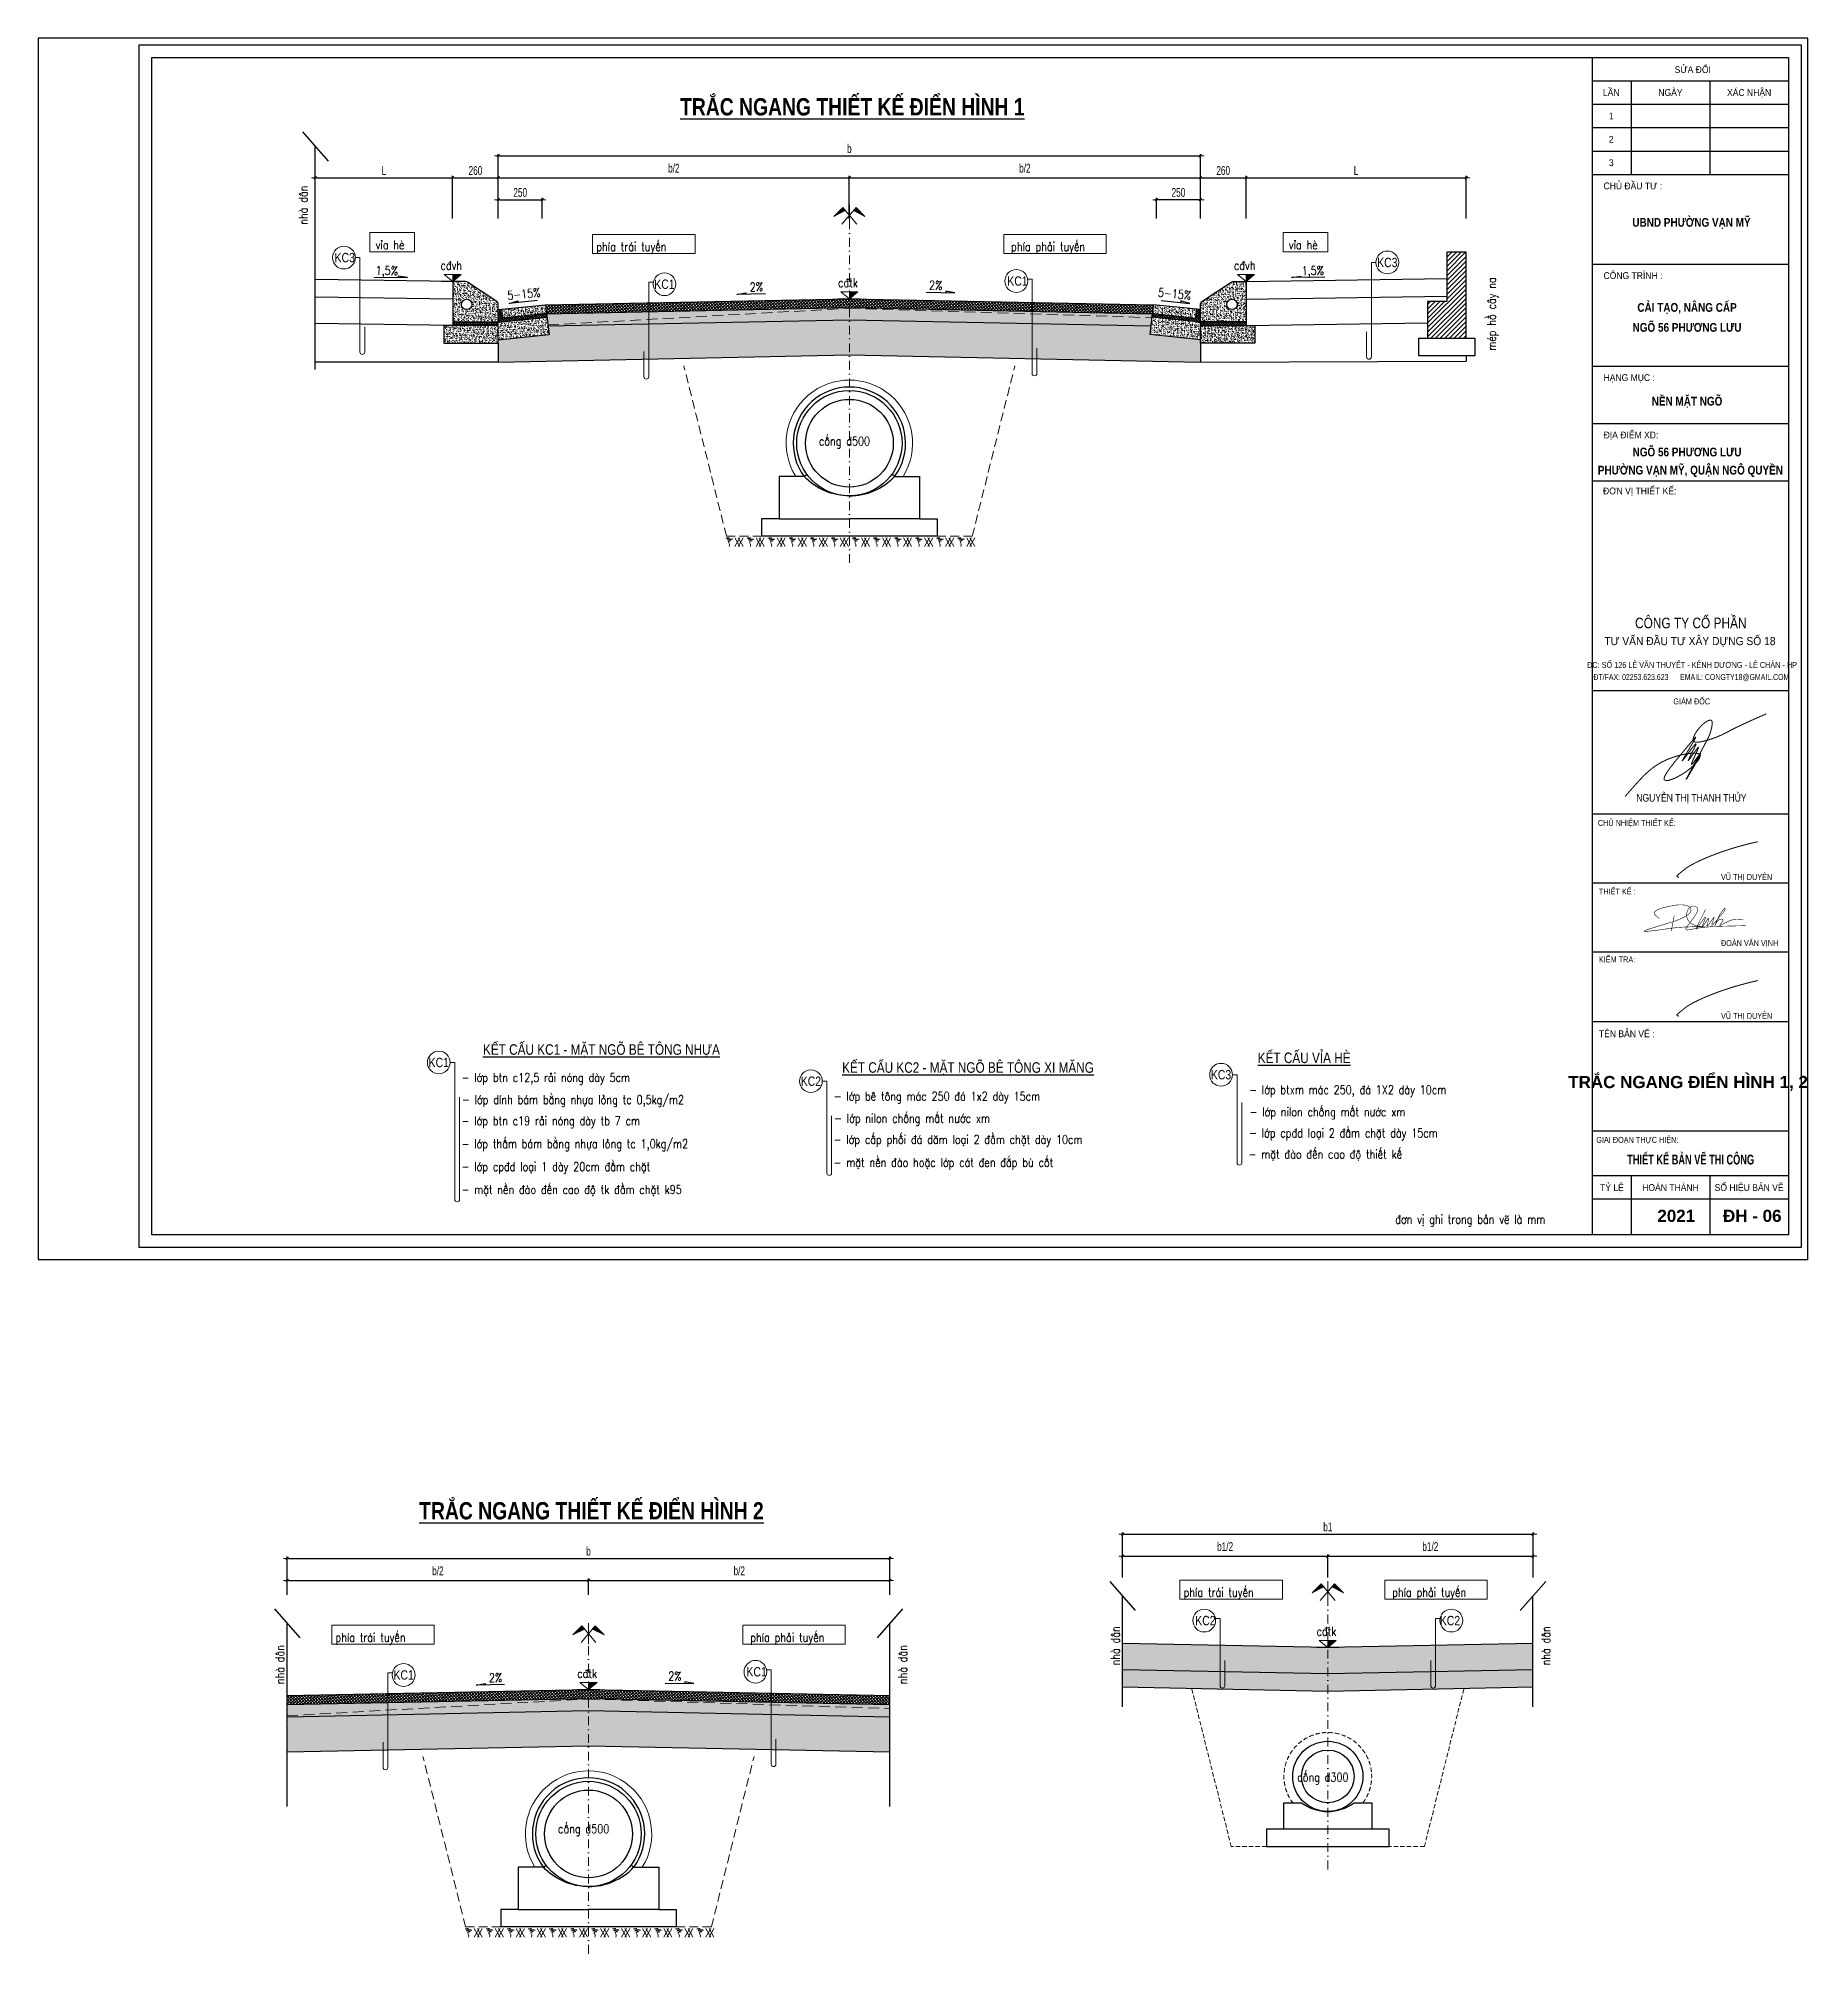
# Model space of a CAD drawing. Header units: millimetres. Extents: x -115725 to -64833, y 11643 to 38907.
# Drawn here: x -102634 to -92554, y 16392 to 27305 of the extents above; entities that cross this region are included whole.
import ezdxf
from ezdxf.enums import TextEntityAlignment as Align

# ---------------------------------------------------------------- set-up
doc = ezdxf.new("R2010")
doc.units = ezdxf.units.MM
doc.header["$MEASUREMENT"] = 0
doc.linetypes.add('DASHDOT', pattern=[1, 0.5, -0.25, 0, -0.25])
doc.linetypes.add('HIDDEN', pattern=[0.375, 0.25, -0.125])
for name, color, linetype in [('BT7-THAY', 7, 'Continuous'), ('ENTTNTHIETKE1', 2, 'Continuous'), ('GHICHU', 7, 'Continuous'), ('KHUNGTEN', 5, 'Continuous'), ('NOI', 4, 'Continuous'), ('T.bao', 6, 'Continuous'), ('thep', 2, 'Continuous'), ('TXT', 5, 'Continuous')]:
    doc.layers.add(name, color=color, linetype=linetype)
for name, color, linetype, lineweight in [('HATCH', 252, 'Continuous', 9), ('ISO', 153, 'Continuous', 13), ('LC Dim', 8, 'Continuous', 18), ('LC Hatch', 252, 'Continuous', 9), ('LC ISO', 153, 'Continuous', 13), ('LC MANH DUT', 35, 'HIDDEN', 5), ('LC Net dam 1', 30, 'Continuous', 30), ('LC Net khuat', 4, 'HIDDEN', 13), ('LC Net manh', 239, 'Continuous', 5), ('LC Net thay', 7, 'Continuous', 25), ('LC Net truc', 79, 'DASHDOT', 13), ('LC Text1', 3, 'Continuous', 20), ('LC Text2', 7, 'Continuous', 25)]:
    doc.layers.add(name, color=color, linetype=linetype, lineweight=lineweight)
doc.styles.add('General text 2', font='arial.ttf')
doc.styles.add('HOATBIF', font='hoatbif.shx', dxfattribs={"width": 0.7})
doc.styles.add('LC 1', font='')
doc.styles.add('LC 3', font='vnsimli.shx', dxfattribs={"width": 0.75})
doc.styles.add('LC3', font='', dxfattribs={"width": 0.8})
doc.styles.add('style1', font='')
doc.styles.add('T1', font='Vnsimli.shx', dxfattribs={"width": 0.8})
doc.styles.add('T2', font='', dxfattribs={"width": 0.8})
doc.styles.add('THANG2', font='')
doc.styles.add('VnAvantH-B', font='')
doc.styles.get('LC 1').set_extended_font_data('.VnAvantH', bold=True)
doc.styles.get('LC3').set_extended_font_data('.VnArialH', bold=True)
doc.styles.get('style1').set_extended_font_data('.VnAvantH')
doc.styles.get('T2').set_extended_font_data('.VnArialH')
doc.styles.get('THANG2').set_extended_font_data('.VnHelvetInsH', bold=True)
doc.styles.get('VnAvantH-B').set_extended_font_data('.VnAvantH', bold=True)
doc.dimstyles.new('1-100(1-25)', dxfattribs={"dimscale": 25, "dimtxt": 2.5, "dimasz": 0.35, "dimexe": 0.5, "dimexo": 0, "dimgap": 0.8, "dimtad": 1, "dimdec": 0, "dimzin": 0, "dimdsep": 46, "dimtxsty": 'HOATBIF', "dimblk1": 'DOT', "dimblk2": 'DOT', "dimsah": 1, "dimcen": -1, "dimdle": 1, "dimclrd": 256, "dimclre": 256, "dimclrt": 4, "dimadec": 3, "dimazin": 2, "dimtfac": 0.333333, "dimtdec": 0, "dimtix": 1, "dimtmove": 2, "dimatfit": 3, "dimldrblk": 'DOT', "dimfxl": 1, "dimtvp": 0.833333, "dimtolj": 1, "dimtzin": 0, "dimarcsym": 0})
pattern_1 = [(46.579445, (10309.882, 9722.795), (26.7089363, -3.9538238), [2.8125, -30.9375]), (351.579445, (10309.882, 9722.795), (-3.510937, 28.467398), [2.25, -24.75]), (97.03089, (10312.108, 9722.466), (23.197999, 24.513574), [2.390257, -26.292829]), (42.763645, (10310.33, 9730.282), (39.579915, -8.58378), [4.21875, -46.40625]), (93.21508, (10313.628, 9729.567), (37.166892, 34.37314), [3.585388, -39.439266]), (347.76361, (10310.33, 9730.28), (37.166892, 34.37314), [3.375, -37.125]), (17.579445, (10313.96, 9728.186), (21.4433102, -16.4068414), [2.8125, -30.9375]), (322.579445, (10313.96, 9728.186), (10.730534, 26.600284), [2.25, -24.75]), (68.03089, (10315.748, 9726.82), (32.173844, 10.193442), [2.390257, -26.292829]), (34.079445, (10309.882, 9722.795), (1.200005, 12.4340733), [0, -24.45, 0, -25.125, 0, -24.84375]), (4.079445, (10309.882, 9722.795), (10.7299968, 14.1754933), [0, -14.325, 0, -23.8875, 0, -9.46875]), (324.079445, (10301.534, 9723.294), (19.9322138, -2.0386849), [0, -9.375, 0, -29.25, 0, -38.8125]), (314.079445, (10297.791, 9723.518), (22.0544973, 2.4424178), [0, -12.1875, 0, -19.425, 0, -27.5625])]
pattern_2 = [(46.579445, (11309.882, 9722.795), (26.7089363, -3.9538238), [2.8125, -30.9375]), (351.579445, (11309.882, 9722.795), (-3.510937, 28.467398), [2.25, -24.75]), (97.03089, (11312.108, 9722.466), (23.197999, 24.513574), [2.390257, -26.292829]), (42.763645, (11310.33, 9730.282), (39.579915, -8.58378), [4.21875, -46.40625]), (93.21508, (11313.628, 9729.567), (37.166892, 34.37314), [3.585388, -39.439266]), (347.76361, (11310.33, 9730.28), (37.166892, 34.37314), [3.375, -37.125]), (17.579445, (11313.96, 9728.186), (21.4433102, -16.4068414), [2.8125, -30.9375]), (322.579445, (11313.96, 9728.186), (10.730534, 26.6002837), [2.25, -24.75]), (68.03089, (11315.748, 9726.82), (32.1738437, 10.193442), [2.390257, -26.292829]), (34.079445, (11309.882, 9722.795), (1.200005, 12.4340733), [0, -24.45, 0, -25.125, 0, -24.84375]), (4.079445, (11309.882, 9722.795), (10.7299968, 14.1754933), [0, -14.325, 0, -23.8875, 0, -9.46875]), (324.079445, (11301.534, 9723.294), (19.9322138, -2.0386849), [0, -9.375, 0, -29.25, 0, -38.8125]), (314.079445, (11297.791, 9723.518), (22.0544973, 2.4424178), [0, -12.1875, 0, -19.425, 0, -27.5625])]

msp = doc.modelspace()

# ---------------------------------------------------------------- texts
at = {"layer": 'GHICHU', "color": 0, "style": 'THANG2'}
for s, height, p in [('tr¾c ngang ®iÓn h×nh 1, 2', 69.263, (-93235.6, 21323.7)), ('2021', 69.26, (-93302.9, 20561.4)), ('®h - 06', 69.26, (-92869.9, 20561.4))]:
    msp.add_text(s, height=height, dxfattribs=at).set_placement(p, align=Align.CENTER)
at = {"layer": 'LC Text1', "color": 3, "style": 'LC 3', "width": 0.8}
for s, height, rotation, p in [('nhµ d©n', 50, 90, (-101100.7, 26243.2)), ('1,5%%%', 50, 359.14063, (-100712.7, 25958)), ('1,5%%%', 50, 0.85937, (-95436.7, 25956.1)), ('5-15%%%', 50, 5.71059, (-99959.9, 25814.9)), ('2%%%', 50, 1.14576, (-98580.7, 25863.1)), ('2%%%', 50, 358.85424, (-97560.1, 25873.7)), ('5-15%%%', 50, 354.28941, (-96257.2, 25833.8)), ('mÐp hå c©y na', 50, 90, (-94330.3, 25525.8)), ('- líp btn c12,5 r¶i nãng dµy 5cm', 50.002, 359.99922, (-100222.8, 21359.2)), ('- líp dÝnh b¸m b»ng nhùa láng tc 0,5kg/m2', 50.002, 359.99922, (-100220.7, 21232.9)), ('- líp bª t«ng m¸c 250 ®¸ 1x2 dµy 15cm', 50.002, 359.99922, (-98102.8, 21252.6)), ('- líp btxm m¸c 250, ®¸ 1X2 dµy 10cm', 50.002, 359.99922, (-95736.2, 21289.4, 0)), ('- líp nilon chèng mÊt n\xadíc xm', 50.002, 359.99922, (-98100.8, 21126.4)), ('- líp nilon chèng mÊt n\xadíc xm', 50.002, 359.99922, (-95734.2, 21163.1, 0)), ('- líp btn c19 r¶i nãng dµy tb 7 cm', 50.002, 359.99922, (-100223.2, 21112.6)), ('- líp cÊp phèi ®¸ d¨m lo¹i 2 ®Çm chÆt dµy 10cm', 50.002, 359.99922, (-98103.3, 21006)), ('- líp cp®d lo¹i 2 ®Çm chÆt dµy 15cm', 50.002, 359.99922, (-95736.6, 21042.8, 0)), ('- líp thÊm b¸m b»ng nhùa láng tc 1,0kg/m2', 50.002, 359.99922, (-100223.2, 20981.9)), ('- mÆt ®µo ®Õn cao ®é thiÕt kÕ', 50.002, 359.99922, (-95739, 20922.4, 0)), ('- líp cp®d lo¹i 1 dµy 20cm ®Çm chÆt', 50.002, 359.99922, (-100223.2, 20851.3)), ('- mÆt nÒn ®µo hoÆc líp c¸t ®en ®¾p bï cèt', 50.002, 359.99922, (-98103.3, 20875.4)), ('- mÆt nÒn ®µo ®Õn cao ®é tk ®Çm chÆt k95', 50.002, 359.99922, (-100223.2, 20720.6)), ('®¬n vÞ ghi trong b¶n vÏ lµ mm', 50.002, 359.99922, (-94904.3, 20551.1)), ('nhµ d©n', 50, 90, (-96473.8, 18033.9)), ('nhµ d©n', 50, 90, (-94021.4, 18033.9)), ('nhµ d©n', 50, 90, (-101233.7, 17927.2)), ('nhµ d©n', 50, 90, (-97685.2, 17927.2)), ('2%%%', 50, 1.14576, (-100066.9, 17938.7)), ('2%%%', 50, 358.85424, (-99046.3, 17949.2))]:
    msp.add_text(s, height=height, rotation=rotation, dxfattribs=at).set_placement(p)
for s, p in [('vØa hÌ', (-100712.9, 26103.2)), ('phÝa tr¸i tuyÕn', (-99455.3, 26093.2)), ('phÝa ph¶i tuyÕn', (-97092.2, 26093.2)), ('vØa hÌ', (-95510, 26103.2)), ('cèng d500', (-98187.1, 24985.5)), ('phÝa tr¸i tuyÕn', (-96109.5, 18425.7)), ('phÝa ph¶i tuyÕn', (-94921.4, 18425.7)), ('phÝa tr¸i tuyÕn', (-100941.5, 18168.7)), ('phÝa ph¶i tuyÕn', (-98578.3, 18168.7)), ('cèng d300', (-95461.5, 17372.4)), ('cèng d500', (-99673.3, 17078.7))]:
    msp.add_text(s, height=50, dxfattribs=at).set_placement(p)
at = {"layer": 'LC Text2', "style": 'T2', "width": 0.8}
for s, p in [('%%UkÕt cÊu kc1 - MÆT NGâ B£ T¤NG NHùA', (-100101.1, 21513.7)), ('%%UKÕT CÊU VØA HÌ', (-95687.3, 21466.4)), ('%%UkÕt cÊu kc2 - MÆT NGâ B£ T¤NG XI M¡NG', (-98055, 21411.1))]:
    msp.add_text(s, height=60, dxfattribs=at).set_placement(p)

# ---------------------------------------------------------------- blocks, each defined once
blk = doc.blocks.new('chu ki Miss Duyen')
at = {"layer": 'ISO', "ltscale": 2, "const_width": 40}
blk.add_lwpolyline([(843, 225), (838, 225), (836, 225), (834, 225), (832, 225), (830, 226), (828, 226), (827, 226), (826, 226), (825, 226), (824, 226), (823, 226), (821, 226), (820, 227), (819, 227), (818, 227), (817, 227), (816, 227), (815, 227), (814, 227), (813, 228), (812, 228), (810, 228), (809, 228), (808, 228), (807, 229), (806, 229), (805, 229), (804, 229), (803, 230), (801, 230), (800, 230), (799, 230), (798, 231), (797, 231), (795, 231), (794, 232), (793, 232), (792, 232), (791, 233), (789, 233), (788, 233), (787, 234), (786, 234), (785, 235), (783, 235), (782, 235), (781, 236), (780, 236), (779, 237), (778, 237), (777, 238), (776, 238), (776, 238), (775, 238), (775, 239), (774, 239), (774, 239), (773, 239), (773, 240), (772, 240), (771, 240), (771, 240), (770, 241), (770, 241), (769, 241), (769, 242), (768, 242), (768, 242), (767, 242), (767, 243), (766, 243), (766, 243), (765, 244), (765, 244), (765, 244), (764, 245), (764, 245), (763, 245), (763, 246), (762, 246), (762, 246), (762, 247), (761, 247), (761, 247), (760, 248), (760, 248), (760, 248), (759, 249), (759, 249), (759, 249), (758, 250), (758, 250), (758, 250), (758, 251), (757, 251), (757, 251), (757, 252), (756, 252), (756, 253), (756, 253), (756, 253), (756, 254), (755, 254), (755, 255), (755, 255), (755, 255), (755, 256), (755, 256), (754, 257), (754, 257), (754, 257), (754, 258), (754, 258), (754, 259), (754, 259), (754, 260), (754, 260), (754, 260), (754, 261), (754, 261), (754, 262), (754, 262), (754, 263), (754, 263), (754, 263), (754, 264), (754, 264), (754, 265), (754, 265), (754, 266), (754, 266), (754, 267), (754, 267), (755, 268), (755, 268), (755, 269), (755, 269), (755, 270), (755, 270), (755, 270), (756, 271), (756, 271), (756, 272), (756, 272), (756, 273), (757, 273), (757, 274), (757, 274), (757, 275), (758, 275), (758, 276), (758, 276), (758, 277), (759, 277), (759, 278), (759, 278), (759, 279), (760, 279), (760, 280), (760, 280), (761, 281), (761, 281), (761, 282), (762, 282), (762, 283), (762, 283), (763, 284), (763, 284), (763, 285), (764, 285), (764, 286), (764, 286), (765, 287), (766, 288), (767, 289), (767, 290), (768, 291), (769, 293), (770, 294), (771, 295), (771, 296), (772, 297), (773, 298), (774, 299), (775, 300), (776, 301), (777, 302), (778, 303), (778, 304), (780, 306), (781, 307), (782, 308), (783, 309), (784, 310), (785, 311), (786, 312), (786, 312), (787, 313), (788, 314), (789, 315), (790, 316), (791, 317), (792, 318), (792, 319), (793, 320), (794, 321), (795, 322), (796, 323), (797, 324), (797, 324), (798, 325), (799, 326), (800, 327), (801, 328), (801, 329), (802, 330), (803, 330), (804, 331), (805, 332), (805, 333), (806, 334), (807, 335), (808, 336), (808, 336), (809, 337), (810, 338), (811, 339), (811, 340), (812, 340), (813, 341), (814, 343), (816, 344), (817, 346), (819, 348), (820, 349), (822, 351), (823, 352), (824, 354), (826, 355), (827, 357), (829, 358), (830, 360), (831, 361), (834, 364), (840, 370), (842, 372), (845, 376), (848, 379), (851, 382), (853, 386), (856, 389), (859, 392), (862, 395), (865, 398), (867, 401), (870, 404), (873, 407), (876, 411), (879, 414), (882, 417), (885, 420), (887, 423), (890, 427), (893, 430), (896, 433), (899, 436), (902, 440), (905, 443), (908, 446), (911, 449), (914, 453), (917, 456), (920, 459), (923, 462), (926, 466), (928, 469), (931, 472), (934, 476), (937, 479), (940, 482), (943, 486), (946, 489), (949, 492), (953, 495), (956, 499), (959, 502), (962, 505), (965, 509), (968, 512), (971, 515), (974, 519), (977, 522), (980, 525), (983, 529), (986, 532), (989, 535), (992, 538), (996, 542), (999, 545), (1002, 548), (1005, 552), (1008, 555), (1011, 558), (1014, 561), (1017, 565), (1021, 568), (1024, 571), (1027, 574), (1030, 578), (1033, 581), (1036, 584), (1040, 587), (1043, 591), (1046, 594), (1049, 596), (1052, 600), (1056, 603), (1059, 606), (1062, 610), (1065, 613), (1069, 616), (1072, 619), (1075, 622), (1078, 625), (1082, 628), (1085, 631), (1088, 634), (1091, 637), (1095, 640), (1098, 643), (1101, 646), (1105, 649), (1108, 652), (1111, 655), (1114, 658), (1118, 661), (1121, 664), (1124, 667), (1128, 670), (1131, 673), (1134, 676), (1138, 679), (1141, 682), (1144, 685), (1148, 688), (1151, 691), (1154, 694), (1158, 697), (1161, 700), (1165, 702), (1168, 705), (1171, 708), (1175, 711), (1178, 714), (1182, 717), (1185, 720), (1188, 722), (1192, 725), (1195, 728), (1199, 731), (1202, 734), (1205, 736), (1209, 739), (1212, 742), (1216, 745), (1219, 747), (1223, 750), (1226, 753), (1229, 756), (1233, 758), (1236, 761), (1240, 764), (1243, 767), (1247, 769), (1250, 772), (1254, 775), (1257, 777), (1261, 780), (1264, 783), (1268, 785), (1271, 788), (1275, 791), (1278, 793), (1282, 796), (1285, 799), (1289, 801), (1292, 804), (1296, 807), (1299, 809), (1303, 812), (1306, 815), (1310, 817), (1313, 820), (1317, 822), (1320, 825), (1324, 828), (1327, 830), (1331, 833), (1335, 835), (1338, 838), (1342, 840), (1345, 843), (1349, 846), (1352, 848), (1356, 851), (1360, 853), (1363, 856), (1367, 858), (1370, 861), (1374, 863), (1377, 866), (1381, 868), (1385, 871), (1392, 876), (1399, 881), (1406, 886), (1413, 891), (1421, 896), (1428, 901), (1435, 906), (1442, 911), (1447, 915), (1457, 921), (1464, 926), (1471, 931), (1479, 936), (1486, 941), (1493, 946), (1501, 950), (1508, 955), (1515, 960), (1523, 965), (1530, 970), (1537, 975), (1545, 980), (1552, 984), (1559, 989), (1567, 994), (1574, 999), (1582, 1004), (1589, 1008), (1596, 1013), (1604, 1018), (1611, 1023), (1619, 1028), (1626, 1032), (1634, 1037), (1641, 1042), (1648, 1046), (1656, 1051), (1663, 1056), (1671, 1061), (1678, 1065), (1686, 1070), (1693, 1075), (1701, 1079), (1708, 1084), (1716, 1089), (1723, 1093), (1731, 1098), (1738, 1103), (1746, 1107), (1753, 1112), (1761, 1116), (1769, 1121), (1776, 1126), (1784, 1130), (1791, 1135), (1799, 1139), (1806, 1144), (1814, 1148), (1822, 1153), (1829, 1158), (1837, 1162), (1844, 1167), (1852, 1171), (1860, 1176), (1867, 1180), (1875, 1185), (1882, 1189), (1890, 1194), (1898, 1198), (1905, 1203), (1913, 1207), (1921, 1212), (1928, 1216), (1936, 1220), (1943, 1225), (1951, 1229), (1959, 1234), (1964, 1237), (1974, 1243), (1982, 1247), (1989, 1251), (1997, 1256), (2005, 1260), (2012, 1265), (2020, 1269), (2028, 1273), (2036, 1278), (2043, 1282), (2051, 1286), (2059, 1291), (2066, 1295), (2074, 1299), (2082, 1304), (2089, 1308), (2097, 1312), (2105, 1317), (2113, 1321), (2120, 1325), (2128, 1330), (2136, 1334), (2144, 1338), (2151, 1342), (2159, 1347), (2167, 1351), (2175, 1355), (2182, 1359), (2190, 1364), (2198, 1368), (2206, 1372), (2213, 1376), (2221, 1381), (2229, 1385), (2237, 1389), (2244, 1393), (2252, 1397), (2260, 1402), (2268, 1406), (2276, 1410), (2283, 1414), (2291, 1418), (2299, 1422), (2307, 1426), (2315, 1431), (2322, 1435), (2330, 1439), (2338, 1443), (2346, 1447), (2354, 1451), (2361, 1455), (2369, 1459), (2377, 1464), (2385, 1468), (2393, 1472), (2401, 1476), (2408, 1480), (2416, 1484), (2424, 1488), (2432, 1492), (2440, 1496), (2448, 1500), (2456, 1504), (2463, 1508), (2471, 1512), (2479, 1516), (2487, 1520), (2495, 1524), (2503, 1528), (2511, 1532), (2519, 1536), (2526, 1540), (2534, 1544), (2542, 1548), (2550, 1552), (2558, 1556), (2566, 1560), (2574, 1564), (2582, 1568), (2590, 1572), (2598, 1575), (2606, 1579), (2613, 1583), (2621, 1587), (2629, 1591), (2637, 1595), (2645, 1599), (2653, 1603), (2661, 1607), (2669, 1610), (2677, 1614), (2685, 1618), (2693, 1622), (2701, 1626), (2709, 1630), (2717, 1633), (2725, 1637), (2733, 1641), (2741, 1645), (2749, 1649), (2756, 1652), (2764, 1656), (2772, 1660), (2780, 1664), (2788, 1668), (2796, 1671), (2804, 1675), (2812, 1679), (2820, 1683), (2828, 1686), (2836, 1690), (2844, 1694), (2852, 1698), (2860, 1701), (2868, 1705), (2876, 1709), (2884, 1712), (2892, 1716), (2900, 1720), (2908, 1723), (2916, 1727), (2925, 1731), (2933, 1734), (2941, 1738), (2949, 1742), (2957, 1745), (2965, 1749), (2973, 1753), (2981, 1756), (2989, 1760), (2997, 1763), (3005, 1767), (3013, 1771), (3021, 1774), (3029, 1778), (3037, 1781), (3045, 1785), (3053, 1789), (3061, 1792), (3069, 1796), (3078, 1799), (3086, 1803), (3094, 1806), (3102, 1810), (3110, 1813), (3118, 1817), (3126, 1820), (3134, 1824), (3142, 1827), (3150, 1831), (3156, 1833), (3167, 1838), (3175, 1841), (3183, 1845), (3191, 1848), (3199, 1852), (3207, 1855), (3215, 1859), (3223, 1862), (3232, 1866), (3240, 1869), (3248, 1873), (3256, 1876), (3264, 1879), (3272, 1883), (3280, 1886), (3288, 1890), (3297, 1893), (3305, 1896), (3313, 1900), (3321, 1903), (3329, 1907), (3337, 1910), (3345, 1913), (3354, 1917), (3362, 1920), (3370, 1923), (3378, 1927), (3386, 1930), (3394, 1933), (3403, 1937), (3411, 1940), (3419, 1944), (3427, 1947), (3435, 1950), (3452, 1957), (3468, 1963), (3484, 1970), (3501, 1977), (3517, 1983), (3534, 1990), (3550, 1996), (3566, 2003), (3583, 2009), (3599, 2016), (3616, 2022), (3632, 2029), (3648, 2035), (3665, 2042), (3681, 2048), (3698, 2055), (3714, 2061), (3731, 2068), (3747, 2074), (3763, 2081), (3780, 2087), (3796, 2093), (3813, 2100), (3828, 2106)], dxfattribs=at)
blk = doc.blocks.new('doan van vinh')
at = {"layer": 'LC ISO', "const_width": 30}
for points in [[(-1826, 454), (-1884, 496), (-1940, 539), (-1991, 580), (-2035, 621), (-2054, 641), (-2069, 661), (-2082, 681), (-2094, 703), (-2098, 718), (-2101, 737), (-2100, 755), (-2097, 773), (-2090, 790), (-2080, 807), (-2067, 823), (-2052, 840), (-2034, 855), (-2013, 871), (-1991, 886), (-1966, 901), (-1911, 929), (-1850, 956), (-1782, 981), (-1710, 1005), (-1635, 1028), (-1557, 1049), (-1400, 1087), (-1322, 1104), (-1246, 1120), (-1179, 1133), (-1106, 1147), (-1041, 1158), (-980, 1168), (-921, 1177), (-863, 1183), (-750, 1191), (-694, 1193), (-636, 1192), (-577, 1189), (-541, 1186), (-453, 1176), (-390, 1164), (-329, 1147), (-300, 1137), (-272, 1124), (-245, 1109), (-221, 1092), (-198, 1073), (-177, 1052), (-162, 1032), (-143, 1001), (-131, 972), (-122, 943), (-117, 912), (-115, 883), (-116, 868), (-126, 826), (-137, 799), (-152, 774), (-169, 750), (-190, 727), (-237, 684), (-289, 645), (-344, 608), (-397, 575), (-449, 543), (-501, 514), (-603, 462), (-706, 415), (-813, 372), (-869, 351), (-927, 330), (-988, 309), (-1076, 280), (-1119, 267), (-1189, 244), (-1262, 222), (-1337, 199), (-1492, 151), (-1809, 56), (-1964, 9), (-2039, -14), (-2112, -36), (-2182, -58), (-2250, -79), (-2313, -99), (-2373, -118), (-2428, -137), (-2478, -154), (-2523, -171), (-2562, -186), (-2595, -199), (-2622, -212), (-2641, -223), (-2652, -232), (-2656, -239), (-2655, -243), (-2651, -245), (-2645, -247), (-2638, -249), (-2616, -251), (-2586, -252), (-2549, -251), (-2506, -249), (-2456, -245), (-2402, -240), (-2342, -234), (-2278, -227), (-2211, -220), (-2141, -211), (-2068, -202), (-1917, -183), (-1764, -162), (-1612, -141), (-1539, -131), (-1467, -121), (-1394, -111), (-1334, -103), (-1272, -95), (-1213, -87), (-1101, -72), (-994, -60), (-891, -48), (-786, -39), (-677, -30), (-619, -26), (-560, -22), (-497, -19), (-432, -16), (-363, -13), (-290, -10), (-173, -5), (-131, -4), (-44, -1), (44, 1), (221, 6), (306, 8), (386, 10), (459, 11), (493, 12), (524, 13), (553, 13), (579, 14), (602, 14), (622, 15), (638, 15), (651, 15), (659, 15), (664, 15), (664, 15), (660, 15), (655, 15), (637, 14), (619, 14), (597, 14), (572, 14), (543, 14), (512, 15), (478, 16), (407, 20), (331, 27), (244, 40), (182, 54), (113, 73), (47, 97), (-14, 126), (-71, 158), (-123, 195), (-171, 235), (-213, 279), (-250, 327), (-281, 378), (-307, 432), (-326, 490), (-343, 574), (-347, 614), (-347, 680), (-340, 746), (-326, 811), (-306, 873), (-293, 903), (-278, 931), (-261, 958), (-243, 983), (-222, 1006), (-200, 1027), (-176, 1046), (-150, 1062), (-123, 1075), (-92, 1086), (-61, 1094), (-29, 1099), (4, 1102), (36, 1103), (68, 1101), (98, 1097), (127, 1091), (153, 1083), (169, 1077), (196, 1063), (213, 1050), (227, 1035), (239, 1020), (247, 1002), (253, 984), (256, 964), (257, 942), (255, 920), (252, 896), (246, 872), (238, 846), (228, 819), (202, 763), (171, 703), (133, 641), (91, 576), (45, 509), (-4, 441), (-109, 301), (-229, 144), (-268, 92), (-316, 25), (-337, -6), (-355, -36), (-370, -63), (-381, -88), (-388, -111), (-390, -130), (-387, -146), (-382, -155), (-364, -167), (-344, -172), (-319, -174), (-291, -173), (-259, -170), (-224, -166), (-73, -138), (3, -123), (76, -109), (148, -97), (217, -85), (284, -74), (413, -55), (535, -38), (653, -25), (766, -14), (876, -5), (984, 3), (1198, 14), (1364, 20), (1527, 25), (1641, 29), (1875, 35), (2116, 41), (2361, 47), (2860, 57)], [(-1022, 624), (-1037, 546), (-1051, 468), (-1066, 391), (-1081, 313), (-1096, 235), (-1110, 157), (-1125, 79), (-1140, 1), (-1155, -76), (-1170, -154), (-1184, -232)], [(680, 940), (620, 821), (561, 704), (503, 589), (447, 478), (421, 424), (395, 372), (370, 322), (346, 273), (323, 226), (302, 181), (282, 139), (263, 99), (245, 61), (230, 27), (216, -5), (203, -34), (193, -59), (184, -81), (178, -100), (174, -114), (172, -125), (172, -132), (175, -134), (180, -133), (184, -130), (188, -126), (193, -121), (198, -115), (205, -108), (212, -99), (220, -89), (224, -84), (237, -66), (247, -52), (269, -22), (293, 12), (318, 49), (345, 88), (373, 130), (431, 215), (489, 299), (517, 339), (545, 377), (570, 412), (594, 444), (616, 471), (626, 484), (635, 494), (643, 504), (651, 512), (658, 518), (664, 523), (669, 527), (674, 528), (677, 528), (679, 525), (680, 521), (680, 514), (679, 506), (677, 496), (674, 483), (669, 469), (664, 454), (659, 436), (645, 398), (629, 356), (611, 311), (593, 265), (556, 172), (538, 128), (522, 87), (515, 68), (509, 50), (503, 34), (498, 19), (494, 6), (491, -5), (489, -14), (488, -21), (488, -26), (490, -28), (491, -28), (497, -25), (502, -19), (509, -11), (517, -2), (526, 10), (535, 24), (546, 39), (558, 56), (570, 74), (596, 113), (624, 155), (682, 244), (712, 288), (740, 329), (767, 368), (779, 385), (791, 401), (802, 415), (813, 428), (822, 439), (831, 447), (838, 454), (845, 458), (850, 459), (854, 458), (856, 455), (857, 447), (856, 437), (855, 425), (852, 410), (848, 394), (844, 376), (839, 356), (826, 313), (813, 267), (799, 221), (786, 175), (775, 133), (770, 114), (766, 97), (763, 81), (761, 68), (761, 57), (761, 48), (763, 43), (767, 40), (772, 40), (778, 43), (785, 49), (794, 57), (804, 67), (815, 79), (826, 93), (839, 108), (852, 125), (866, 144), (895, 183), (925, 226), (987, 315), (1017, 358), (1045, 399), (1059, 418), (1072, 435), (1084, 452), (1095, 466), (1105, 479), (1115, 491), (1123, 500), (1130, 506), (1135, 511), (1140, 513), (1142, 512), (1144, 508), (1144, 501), (1142, 492), (1140, 480), (1136, 467), (1131, 451), (1126, 434), (1120, 416), (1113, 396), (1098, 354), (1082, 309), (1066, 264), (1051, 221), (1037, 180), (1032, 162), (1027, 144), (1023, 129), (1021, 115), (1019, 100), (1019, 94), (1020, 87), (1022, 82), (1026, 79), (1030, 79), (1036, 80), (1043, 83), (1051, 88), (1060, 94), (1069, 102), (1080, 111), (1091, 122), (1103, 134), (1129, 162), (1157, 194), (1186, 229), (1218, 266), (1283, 346), (1348, 428), (1380, 468), (1411, 506), (1451, 554), (1467, 573), (1492, 602), (1515, 629), (1560, 678), (1582, 703), (1624, 754), (1644, 781), (1664, 810), (1683, 841), (1701, 875), (1711, 897), (1730, 948), (1735, 965), (1739, 980), (1741, 990), (1741, 1002), (1740, 1009), (1737, 1013), (1732, 1014), (1727, 1013), (1719, 1009), (1711, 1003), (1701, 995), (1691, 985), (1679, 973), (1666, 959), (1653, 943), (1639, 926), (1625, 908), (1609, 888), (1578, 844), (1545, 797), (1512, 747), (1480, 695), (1459, 660), (1419, 589), (1391, 536), (1364, 483), (1340, 432), (1317, 382), (1295, 334), (1276, 288), (1258, 244), (1242, 204), (1228, 167), (1216, 133), (1206, 104), (1198, 79), (1194, 69), (1192, 59), (1189, 51), (1187, 45), (1186, 40), (1185, 36), (1185, 34), (1185, 33), (1185, 34), (1187, 37), (1189, 44), (1190, 48), (1193, 56), (1197, 65), (1200, 76), (1205, 88), (1216, 116), (1229, 147), (1245, 181), (1264, 216), (1286, 252), (1311, 286), (1339, 319), (1371, 348), (1388, 361), (1406, 374), (1425, 384), (1450, 396), (1465, 401), (1487, 407), (1508, 412), (1529, 414), (1549, 415), (1569, 415), (1586, 412), (1601, 407), (1613, 401), (1623, 392), (1628, 383), (1631, 371), (1630, 358), (1627, 343), (1621, 327), (1613, 310), (1603, 293), (1592, 275), (1566, 238), (1538, 201), (1510, 166), (1497, 150), (1485, 135), (1474, 121), (1465, 109), (1456, 93), (1453, 89), (1451, 82), (1451, 77), (1453, 74), (1457, 72), (1463, 72), (1471, 74), (1481, 76), (1492, 81), (1505, 86), (1519, 92), (1535, 100), (1552, 108), (1590, 127), (1631, 149), (1676, 173), (1723, 198), (1771, 223), (1869, 272), (1914, 293), (1964, 315), (2009, 333), (2053, 349), (2095, 363), (2136, 375), (2176, 385), (2214, 393), (2252, 399), (2288, 404), (2323, 408), (2358, 410), (2391, 411), (2424, 411), (2487, 408), (2549, 402), (2608, 393), (2725, 371)]]:
    blk.add_lwpolyline(points, dxfattribs=at)
blk = doc.blocks.new('nguyen thi thanh thuy')
at = {"layer": 'ISO', "ltscale": 2, "const_width": 40}
blk.add_lwpolyline([(-2685, -1690, -0.006388), (-2178, -1117, -0.008557), (-1977, -905, -0.017087), (-1770, -708, -0.102087), (-833, -161, -0.039833), (-270, -16, -0.020512), (-90, 8, -0.044497), (98, 9, -0.05587), (182, -8, -0.113633), (236, -42, -0.176433), (258, -92, -0.077033), (254, -135, -0.069534), (223, -210, -0.038569), (166, -296, -0.030368), (57, -421, -0.082382), (-675, -942, -0.035158), (-905, -1035, -0.04441), (-1026, -1062, -0.066948), (-1091, -1062, -0.143409), (-1132, -1043, -0.176131), (-1149, -1007, -0.069024), (-1148, -973, -0.059887), (-1131, -911, -0.036714), (-1079, -807, -0.019023), (-1000, -683, -0.011006), (-898, -542, -0.01042), (-645, -222, 0.001355), (-76, 463, -0.031231), (69, 631, -0.180623), (82, 640, -0.602198), (84, 631, -0.055981), (56, 570, -0.010846), (-28, 418, 0.000464), (-371, -161, 0.02324), (-439, -286, 1.627113), (-437, -292, 0.049833), (-397, -245, 0.005496), (-91, 162, -0.011697), (26, 311, -0.051381), (82, 370, -0.288592), (95, 376, -0.379106), (97, 362, -0.040394), (80, 315, -0.015043), (4, 153, 0.026859), (-200, -261, 0.160173), (-204, -278, 0.62441), (-195, -273, 0.034188), (-141, -204, -0.015387), (148, 200, -0.034245), (183, 240, -0.377171), (195, 246, -0.275743), (195, 230, -0.039705), (162, 143, -0.007154), (29, -150, 0.010269), (-53, -335, 0.059207), (-81, -418, 0.494242), (-78, -431, 0.209425), (-61, -421, 0.031522), (-22, -378, 0.012151), (92, -232, -0.015412), (249, -26, -0.066877), (274, -2, -1.012313), (279, -8, -0.055225), (269, -38, -0.019501), (211, -159, -0.008968), (2, -538, -0.00525), (-207, -898, -0.041875), (-284, -1018, -0.365695), (-264, -970, -0.007459), (-39, -543, 0.000828), (491, 447, 0.016244), (598, 659, 0.05881), (711, 1009, 0.039413), (734, 1174, 0.060004), (730, 1242, 0.240646), (692, 1298, 0.134453), (647, 1305, 0.071372), (590, 1291, 0.040684), (523, 1258, 0.056501), (335, 1112, 0.071752), (65, 772, 0.045704), (5, 642, 0.058573), (-12, 565, 0.116475), (-5, 505, 0.165912), (30, 466, 0.096245), (88, 446, 0.048338), (165, 443, 0.036618), (301, 460, 0.062636), (1097, 724, 0.01049), (1469, 913, -0.006081), (1725, 1041, -0.007252), (2275, 1297, -0.003845), (2852, 1552)], format="xyb", dxfattribs=at)
blk = doc.blocks.new('khung vpn')
at = {"layer": 'Defpoints'}
for p, q in [((52556.46, -4195.446), (52498.758, -4195.446)), ((52498.758, -4195.446), (52498.758, -4235.276)), ((52556.46, -4235.276), (52556.46, -4195.446)), ((52498.758, -4235.276), (52556.46, -4235.276))]:
    blk.add_line(p, q, dxfattribs=at)
at = {"layer": 'KHUNGTEN'}
blk.add_lwpolyline([(52556.243, -4234.885), (52502.048, -4234.885), (52502.048, -4195.662), (52556.243, -4195.662)], close=True, dxfattribs=at)
at = {"layer": 'T.bao'}
for p, q in [((52549.443, -4196.835), (52555.832, -4196.835)), ((52550.703, -4196.835), (52550.703, -4199.885)), ((52553.267, -4196.835), (52553.267, -4199.885)), ((52549.443, -4197.598), (52555.832, -4197.598)), ((52549.443, -4198.36), (52555.832, -4198.36)), ((52549.443, -4199.123), (52555.832, -4199.123)), ((52549.443, -4222.987), (52555.832, -4222.987)), ((52549.443, -4225.241), (52555.832, -4225.241)), ((52549.443, -4227.516), (52555.832, -4227.516)), ((52549.443, -4232.534), (52555.832, -4232.534)), ((52550.703, -4232.534), (52550.703, -4234.474)), ((52553.267, -4232.534), (52553.267, -4234.474)), ((52549.443, -4233.296), (52555.832, -4233.296))]:
    blk.add_line(p, q, dxfattribs=at)
at = {"layer": 'thep'}
for p, q in [((52549.443, -4199.885), (52555.832, -4199.885)), ((52549.443, -4202.81), (52555.832, -4202.81)), ((52549.443, -4206.138), (52555.832, -4206.138)), ((52549.443, -4208.009), (52555.832, -4208.009)), ((52549.443, -4209.881), (52555.832, -4209.881)), ((52549.443, -4216.721), (52555.832, -4216.721)), ((52549.443, -4220.741), (52555.832, -4220.741)), ((52549.443, -4231.083), (52555.832, -4231.083))]:
    blk.add_line(p, q, dxfattribs=at)
for points in [[(52555.832, -4234.474), (52502.459, -4234.474), (52502.459, -4196.073), (52555.832, -4196.073)], [(52555.832, -4196.073), (52555.832, -4234.474), (52549.443, -4234.474), (52549.443, -4196.073)]]:
    blk.add_lwpolyline(points, close=True, dxfattribs=at)
at = {"layer": 'TXT', "linetype": 'Continuous'}
blk.add_line((52555.832, -4196.073), (52555.832, -4234.474), dxfattribs=at)
at = {"layer": 'ISO', "xscale": 0.0007999999999999995, "yscale": 0.0007999999999999995, "zscale": 0.0007999999999999995, "rotation": 352.0676215534355}
for p in [(52551.569, -4222.893), (52551.569, -4227.423)]:
    blk.add_blockref('chu ki Miss Duyen', p, dxfattribs=at)
at = {"layer": 'LC Net dam 1'}
for name, p, xscale, yscale, zscale in [('nguyen thi thanh thuy', (52552.735, -4218.771), 0.0008320000000000002, 0.0008320000000000002, 0.0008320000000000002), ('doan van vinh', (52552.721, -4224.423), 0.0006, 0.0006, 0.0006)]:
    blk.add_blockref(name, p, dxfattribs=dict(at, xscale=xscale, yscale=yscale, zscale=zscale))
at = {"layer": 'BT7-THAY', "linetype": 'ByBlock', "style": 'VnAvantH-B'}
for s, height, width, p in [('ubnd ph\xadêng v¹n mü', 0.28512, 0.85, (52552.67, -4201.592)), ('c¶i t¹o, n©ng cÊp', 0.28512, 0.85, (52552.525, -4204.366)), ('ngâ 56 ph\xad¬ng l\xadu', 0.28512, 0.85, (52552.525, -4205.018)), ('nÒn mÆt ngâ', 0.28512, 0.85, (52552.525, -4207.424)), ('ngâ 56 ph\xad¬ng l\xadu', 0.28512, 0.85, (52552.525, -4209.082)), ('ph\xadêng v¹n mü, quËn ng« quyÒn', 0.28512, 0.85, (52552.634, -4209.673)), ('thiÕt kÕ b¶n vÏ thi c«ng', 0.32076, 0.7, (52552.643, -4232.177))]:
    blk.add_text(s, height=height, dxfattribs=dict(at, width=width)).set_placement(p, align=Align.CENTER)
at = {"layer": 'TXT', "linetype": 'Continuous'}
for s, height, style, width, p in [('söa ®æi', 0.2218, 'T2', 0.9, (52552.713, -4196.577)), ('lÇn', 0.2218, 'T2', 0.9, (52550.054, -4197.326)), ('ngµy', 0.2218, 'T2', 0.9, (52551.985, -4197.326)), ('x¸c nhËn', 0.2218, 'T2', 0.9, (52554.55, -4197.326)), ('1', 0.222, 'T2', 0.9, (52550.054, -4198.089)), ('2', 0.222, 'T2', 0.9, (52550.054, -4198.851)), ('3', 0.222, 'T2', 0.9, (52550.054, -4199.614)), ('c«ng ty cæ phÇn', 0.34658, 'T2', 0.8, (52552.648, -4214.689)), ('®c: sè 126 lª v¨n thuyÕt - kªnh d\xad¬ng - lª ch©n - hp', 0.19408, 'T2', 0.8, (52552.689, -4215.98)), ('§T/fax: 02253.623.623      Email: Congty18@gmail.com', 0.19408, 'style1', 0.7, (52552.666, -4216.376)), ('nguyÔn thÞ thanh thñy', 0.24954, 'T2', 0.8, (52552.668, -4220.343)), ('giai ®o¹n thùc hiÖn:', 0.19408, 'T2', 0.8, (52550.904, -4231.471)), ('tû lÖ', 0.2218, 'T2', 0.9, (52550.076, -4233.041)), ('hoµn thµnh', 0.2218, 'T2', 0.9, (52551.985, -4233.041)), ('sè hiÖu b¶n vÏ', 0.22181, 'T2', 0.9, (52554.55, -4233.041))]:
    blk.add_text(s, height=height, dxfattribs=dict(at, style=style, width=width)).set_placement(p, align=Align.CENTER)
at = {"layer": 'TXT', "linetype": 'Continuous', "style": 'T2'}
for s, height, width, p in [('chñ ®Çu t\xad :', 0.22181, 0.9, (52549.802, -4200.371)), ('c«ng tr×nh :', 0.22181, 0.9, (52549.802, -4203.296)), ('h¹ng môc :', 0.2218, 0.9, (52549.802, -4206.623)), ('®Þa ®iÓm xd:', 0.22181, 0.9, (52549.806, -4208.494)), ('®¬n vÞ thiÕt kÕ:', 0.22181, 0.9, (52549.785, -4210.32)), ('gi¸m ®èc', 0.1941, 0.8, (52552.079, -4217.171)), ('chñ nhiÖm thiÕt kÕ:', 0.19408, 0.8, (52549.617, -4221.132)), ('thiÕt kÕ :', 0.1941, 0.8, (52549.651, -4223.371)), ('vò thÞ duyªn', 0.19408, 0.8, (52553.631, -4222.897)), ('®oµn v¨n vÞnh', 0.19408, 0.8, (52553.631, -4225.051)), ('kiÓm tra:', 0.1941, 0.8, (52549.651, -4225.587)), ('vò thÞ duyªn', 0.19408, 0.8, (52553.631, -4227.426)), ('tªn b¶n vÏ :', 0.22181, 0.9, (52549.651, -4228.026))]:
    blk.add_text(s, height=height, dxfattribs=dict(at, width=width)).set_placement(p)
at = {"layer": 'TXT', "linetype": 'Continuous', "style": 'T2', "width": 0.9}
blk.add_text('t\xad vÊn ®Çu t\xad x©y dùng sè 18', height=0.26617, dxfattribs=at).set_placement((52552.621, -4215.094), align=Align.MIDDLE)
blk = doc.blocks.new('*U5')
at = {"layer": 'LC ISO'}
blk.add_circle((0, 0), 4.25, dxfattribs=at)
at = {"layer": 'LC Text1', "style": 'General text 2', "width": 0.8, "flags": 8}
blk.add_attdef('SYMBOL', text='', height=3.5, dxfattribs=at).set_placement((0, 0), align=Align.MIDDLE_CENTER)
blk = doc.blocks.new('DXicon')
at = {"layer": 'LC Hatch', "ltscale": 50}
for points in [[(-1.15, 4.39), (-1.9, 5.26), (-4.45, 2.69)], [(4.45, 2.69), (1.9, 5.26), (1.15, 4.39)]]:
    blk.add_hatch(color=252, dxfattribs=at).paths.add_polyline_path(points)
at = {"layer": 'LC Net manh', "color": 8, "ltscale": 50}
for p, q in [((0, 0.04), (0, 6.04)), ((-1.9, 5.26), (-4.45, 2.69)), ((-4.45, 2.69), (-1.15, 4.39)), ((-2.13, 0.57), (1.9, 5.26)), ((2.13, 0.57), (-1.9, 5.26)), ((4.45, 2.69), (1.15, 4.39)), ((1.9, 5.26), (4.45, 2.69))]:
    blk.add_line(p, q, dxfattribs=at)
blk = doc.blocks.new('Caodo1')
at = {"layer": 'LC Text1'}
blk.add_hatch(color=4, dxfattribs=at).paths.add_polyline_path([(0, 200), (0, 0), (243, 200)])
at = {"layer": 'LC Text1', "color": 4}
for p, q in [((324, 0), (-324, 0)), ((0, 0), (0, 200))]:
    blk.add_line(p, q, dxfattribs=at)
blk.add_lwpolyline([(-243, 200), (243, 200), (0, 0), (0, 0)], close=True, dxfattribs=at)
at = {"layer": 'LC Text1', "color": 4, "style": 'T1', "width": 0.8}
blk.add_attdef('%%P0,00', text='', height=250, dxfattribs=at).set_placement((-39, 460), align=Align.MIDDLE_CENTER)
blk = doc.blocks.new('DOT')
at = {"layer": 'LC Dim'}
blk.add_line((-3, 0), (3, 0), dxfattribs=at)
at = {"layer": 'LC Dim', "color": 4}
blk.add_line((-1, -1), (1, 1), dxfattribs=at)
blk.add_lwpolyline([(0.5, 1), (-1, -0.5), (-0.5, -1), (1, 0.5)], close=True, dxfattribs=at)
blk = doc.blocks.new('*D59')
at = {"layer": 'Defpoints', "color": 0, "transparency": 16777216}
for p in [(-100274, 26511), (-101057, 26279), (-100274, 26279)]:
    blk.add_point(p, dxfattribs=at)
at = {"layer": 'LC Dim', "lineweight": -2, "transparency": 16777216}
for p, q in [((-101057, 26279), (-101057, 26521)), ((-100274, 26279), (-100274, 26521)), ((-101050, 26511), (-100281, 26511))]:
    blk.add_line(p, q, dxfattribs=at)
at = {"layer": 'LC Dim', "lineweight": -2, "transparency": 16777216, "xscale": 7, "yscale": 7, "zscale": 7, "rotation": 180}
blk.add_blockref('DOT', (-101057, 26511), dxfattribs=at)
at = {"layer": 'LC Dim', "lineweight": -2, "transparency": 16777216, "xscale": 7, "yscale": 7, "zscale": 7}
blk.add_blockref('DOT', (-100274, 26511), dxfattribs=at)
at = {"layer": 'LC Dim', "color": 4, "transparency": 16777216, "insert": (-100665, 26552), "char_height": 50, "attachment_point": 5, "style": 'HOATBIF'}
blk.add_mtext('\\A1;L', dxfattribs=at)
blk = doc.blocks.new('_Dot')
at = {"color": 0, "linetype": 'ByBlock', "lineweight": -2}
blk.add_line((-0.5, 0), (-1, 0), dxfattribs=at)
at = {"color": 0, "linetype": 'ByBlock', "const_width": 0.5}
blk.add_lwpolyline([(-0.25, 0, 1), (0.25, 0, 1)], format="xyb", close=True, dxfattribs=at)
blk = doc.blocks.new('*D62')
at = {"layer": 'Defpoints', "color": 0, "transparency": 16777216}
for p in [(-100014, 26511), (-100274, 26279), (-100014, 26279)]:
    blk.add_point(p, dxfattribs=at)
at = {"layer": 'LC Dim', "lineweight": -2, "transparency": 16777216}
for p, q in [((-100274, 26279), (-100274, 26521)), ((-100014, 26279), (-100014, 26521)), ((-100267, 26511), (-100021, 26511))]:
    blk.add_line(p, q, dxfattribs=at)
at = {"layer": 'LC Dim', "lineweight": -2, "transparency": 16777216, "xscale": 7, "yscale": 7, "zscale": 7, "rotation": 180}
blk.add_blockref('DOT', (-100274, 26511), dxfattribs=at)
at = {"layer": 'LC Dim', "lineweight": -2, "transparency": 16777216, "xscale": 7, "yscale": 7, "zscale": 7}
blk.add_blockref('DOT', (-100014, 26511), dxfattribs=at)
at = {"layer": 'LC Dim', "color": 4, "transparency": 16777216, "insert": (-100144, 26552), "char_height": 50, "attachment_point": 5, "style": 'HOATBIF'}
blk.add_mtext('\\A1;260', dxfattribs=at)
blk = doc.blocks.new('*D63')
at = {"layer": 'Defpoints', "color": 0, "transparency": 16777216}
for p in [(-98014, 26511), (-100014, 26279), (-98014, 26279)]:
    blk.add_point(p, dxfattribs=at)
at = {"layer": 'LC Dim', "lineweight": -2, "transparency": 16777216}
for p, q in [((-100014, 26279), (-100014, 26521)), ((-98014, 26279), (-98014, 26521)), ((-100007, 26511), (-98021, 26511))]:
    blk.add_line(p, q, dxfattribs=at)
at = {"layer": 'LC Dim', "lineweight": -2, "transparency": 16777216, "xscale": 7, "yscale": 7, "zscale": 7, "rotation": 180}
blk.add_blockref('DOT', (-100014, 26511), dxfattribs=at)
at = {"layer": 'LC Dim', "lineweight": -2, "transparency": 16777216, "xscale": 7, "yscale": 7, "zscale": 7}
blk.add_blockref('DOT', (-98014, 26511), dxfattribs=at)
at = {"layer": 'LC Dim', "color": 4, "transparency": 16777216, "insert": (-99014, 26565), "char_height": 50, "attachment_point": 5, "style": 'HOATBIF'}
blk.add_mtext('\\A1;b/2', dxfattribs=at)
blk = doc.blocks.new('*D64')
at = {"layer": 'Defpoints', "color": 0, "transparency": 16777216}
for p in [(-96014, 26511), (-98014, 26279), (-96014, 26279)]:
    blk.add_point(p, dxfattribs=at)
at = {"layer": 'LC Dim', "lineweight": -2, "transparency": 16777216}
for p, q in [((-98014, 26279), (-98014, 26521)), ((-96014, 26279), (-96014, 26521)), ((-98007, 26511), (-96021, 26511))]:
    blk.add_line(p, q, dxfattribs=at)
at = {"layer": 'LC Dim', "lineweight": -2, "transparency": 16777216, "xscale": 7, "yscale": 7, "zscale": 7, "rotation": 180}
blk.add_blockref('DOT', (-98014, 26511), dxfattribs=at)
at = {"layer": 'LC Dim', "lineweight": -2, "transparency": 16777216, "xscale": 7, "yscale": 7, "zscale": 7}
blk.add_blockref('DOT', (-96014, 26511), dxfattribs=at)
at = {"layer": 'LC Dim', "color": 4, "transparency": 16777216, "insert": (-97014, 26565), "char_height": 50, "attachment_point": 5, "style": 'HOATBIF'}
blk.add_mtext('\\A1;b/2', dxfattribs=at)
blk = doc.blocks.new('*D65')
at = {"layer": 'Defpoints', "color": 0, "transparency": 16777216}
for p in [(-95754, 26511), (-96014, 26279), (-95754, 26279)]:
    blk.add_point(p, dxfattribs=at)
at = {"layer": 'LC Dim', "lineweight": -2, "transparency": 16777216}
for p, q in [((-96014, 26279), (-96014, 26521)), ((-95754, 26279), (-95754, 26521)), ((-96007, 26511), (-95761, 26511))]:
    blk.add_line(p, q, dxfattribs=at)
at = {"layer": 'LC Dim', "lineweight": -2, "transparency": 16777216, "xscale": 7, "yscale": 7, "zscale": 7, "rotation": 180}
blk.add_blockref('DOT', (-96014, 26511), dxfattribs=at)
at = {"layer": 'LC Dim', "lineweight": -2, "transparency": 16777216, "xscale": 7, "yscale": 7, "zscale": 7}
blk.add_blockref('DOT', (-95754, 26511), dxfattribs=at)
at = {"layer": 'LC Dim', "color": 4, "transparency": 16777216, "insert": (-95884, 26552), "char_height": 50, "attachment_point": 5, "style": 'HOATBIF'}
blk.add_mtext('\\A1;260', dxfattribs=at)
blk = doc.blocks.new('*D66')
at = {"layer": 'Defpoints', "color": 0, "transparency": 16777216}
for p in [(-94500, 26511), (-95754, 26279), (-94500, 26279)]:
    blk.add_point(p, dxfattribs=at)
at = {"layer": 'LC Dim', "lineweight": -2, "transparency": 16777216}
for p, q in [((-95754, 26279), (-95754, 26521)), ((-94500, 26279), (-94500, 26521)), ((-95747, 26511), (-94507, 26511))]:
    blk.add_line(p, q, dxfattribs=at)
at = {"layer": 'LC Dim', "lineweight": -2, "transparency": 16777216, "xscale": 7, "yscale": 7, "zscale": 7, "rotation": 180}
blk.add_blockref('DOT', (-95754, 26511), dxfattribs=at)
at = {"layer": 'LC Dim', "lineweight": -2, "transparency": 16777216, "xscale": 7, "yscale": 7, "zscale": 7}
blk.add_blockref('DOT', (-94500, 26511), dxfattribs=at)
at = {"layer": 'LC Dim', "color": 4, "transparency": 16777216, "insert": (-95127, 26552), "char_height": 50, "attachment_point": 5, "style": 'HOATBIF'}
blk.add_mtext('\\A1;L', dxfattribs=at)
blk = doc.blocks.new('*D60')
at = {"layer": 'Defpoints', "color": 0, "transparency": 16777216}
for p in [(-96014, 26636), (-100014, 26279), (-96014, 26279)]:
    blk.add_point(p, dxfattribs=at)
at = {"layer": 'LC Dim', "lineweight": -2, "transparency": 16777216}
for p, q in [((-100014, 26279), (-100014, 26646)), ((-100007, 26636), (-96021, 26636)), ((-96014, 26279), (-96014, 26646))]:
    blk.add_line(p, q, dxfattribs=at)
at = {"layer": 'LC Dim', "lineweight": -2, "transparency": 16777216, "xscale": 7, "yscale": 7, "zscale": 7, "rotation": 180}
blk.add_blockref('DOT', (-100014, 26636), dxfattribs=at)
at = {"layer": 'LC Dim', "lineweight": -2, "transparency": 16777216, "xscale": 7, "yscale": 7, "zscale": 7}
blk.add_blockref('DOT', (-96014, 26636), dxfattribs=at)
at = {"layer": 'LC Dim', "color": 4, "transparency": 16777216, "insert": (-98014, 26677), "char_height": 50, "attachment_point": 5, "style": 'HOATBIF'}
blk.add_mtext('\\A1;b', dxfattribs=at)
blk = doc.blocks.new('*D67')
at = {"layer": 'Defpoints', "color": 0, "transparency": 16777216}
for p in [(-96264, 26386), (-96264, 26279), (-96014, 26279)]:
    blk.add_point(p, dxfattribs=at)
at = {"layer": 'LC Dim', "lineweight": -2, "transparency": 16777216}
for p, q in [((-96264, 26279), (-96264, 26396)), ((-96021, 26386), (-96257, 26386)), ((-96014, 26279), (-96014, 26396))]:
    blk.add_line(p, q, dxfattribs=at)
at = {"layer": 'LC Dim', "lineweight": -2, "transparency": 16777216, "xscale": 7, "yscale": 7, "zscale": 7, "rotation": 180}
blk.add_blockref('DOT', (-96264, 26386), dxfattribs=at)
at = {"layer": 'LC Dim', "lineweight": -2, "transparency": 16777216, "xscale": 7, "yscale": 7, "zscale": 7}
blk.add_blockref('DOT', (-96014, 26386), dxfattribs=at)
at = {"layer": 'LC Dim', "color": 4, "transparency": 16777216, "insert": (-96139, 26427), "char_height": 50, "attachment_point": 5, "style": 'HOATBIF'}
blk.add_mtext('\\A1;250', dxfattribs=at)
blk = doc.blocks.new('*D61')
at = {"layer": 'Defpoints', "color": 0, "transparency": 16777216}
for p in [(-99764, 26386), (-100014, 26279), (-99764, 26279)]:
    blk.add_point(p, dxfattribs=at)
at = {"layer": 'LC Dim', "lineweight": -2, "transparency": 16777216}
for p, q in [((-100014, 26279), (-100014, 26396)), ((-100007, 26386), (-99771, 26386)), ((-99764, 26279), (-99764, 26396))]:
    blk.add_line(p, q, dxfattribs=at)
at = {"layer": 'LC Dim', "lineweight": -2, "transparency": 16777216, "xscale": 7, "yscale": 7, "zscale": 7, "rotation": 180}
blk.add_blockref('DOT', (-100014, 26386), dxfattribs=at)
at = {"layer": 'LC Dim', "lineweight": -2, "transparency": 16777216, "xscale": 7, "yscale": 7, "zscale": 7}
blk.add_blockref('DOT', (-99764, 26386), dxfattribs=at)
at = {"layer": 'LC Dim', "color": 4, "transparency": 16777216, "insert": (-99889, 26427), "char_height": 50, "attachment_point": 5, "style": 'HOATBIF'}
blk.add_mtext('\\A1;250', dxfattribs=at)
blk = doc.blocks.new('TIEUDE1')
at = {"layer": 'LC Text2', "color": 7, "style": 'LC 1'}
blk.add_attdef('TIªU§Ò', text='', height=5, dxfattribs=at).set_placement((0, 0), align=Align.BOTTOM_CENTER)
blk.add_attdef('TL', text='', height=3, dxfattribs=at).set_placement((0, -2), align=Align.TOP_CENTER)
blk = doc.blocks.new('mat dat')
at = {"layer": 'LC Net manh'}
for p, q in [((2, 0), (3.73, -3)), ((3.73, 0), (2, -3)), ((3.15, 0), (4.88, -3)), ((4.88, 0), (3.15, -3))]:
    blk.add_line(p, q, dxfattribs=at)
blk.add_spline([(0, 0), (-1.21, -0.12), (1.21, -0.52), (-0.75, -0.75), (0.58, -1.1), (-0.23, -1.33), (0.06, -2.19), (0, -3)], degree=3, dxfattribs=at)
blk = doc.blocks.new('*U55')
at = {"layer": 'LC Net manh', "xscale": 16.16576126750787, "yscale": 16.16576126750787, "zscale": 16.16576126750787}
blk.add_blockref('mat dat', (-29, 24), dxfattribs=at)
blk = doc.blocks.new('*U56')
at = {"layer": 'LC Net manh', "color": 0, "linetype": 'ByBlock', "lineweight": -2, "transparency": 16777216}
for p in [(0, 0), (120, 0), (240, 0), (360, 0), (480, 0), (600, 0), (720, 0), (840, 0), (960, 0), (1080, 0), (1200, 0), (1320, 0)]:
    blk.add_blockref('*U55', p, dxfattribs=at)
blk = doc.blocks.new('CONGD500')
at = {"layer": 'LC Dim', "ltscale": 100}
blk.add_arc((0, 0), 360, 328.1446, 211.8554, dxfattribs=at)
at = {"layer": 'LC MANH DUT', "ltscale": 200}
for points in [[(-500, -530), (-700, -530), (-943, 442)], [(500, -530), (700, -530), (943, 442)]]:
    blk.add_lwpolyline(points, dxfattribs=at)
at = {"layer": 'LC Net thay'}
for p, q in [((-257, -190), (-242, -177)), ((257, -190), (243, -176)), ((-400, -430), (-500, -430)), ((-500, -430), (-500, -530)), ((400, -430), (500, -430)), ((500, -430), (500, -530)), ((500, -530), (-500, -530))]:
    blk.add_line(p, q, dxfattribs=at)
for points in [[(0, -300, -0.20483), (-257, -190), (-395, -190), (-400, -190), (-400, -430), (0, -430)], [(0, -300, 0.20483), (257, -190), (395, -190), (400, -190), (400, -430), (0, -430)]]:
    blk.add_lwpolyline(points, format="xyb", dxfattribs=at)
for radius in [300, 250]:
    blk.add_circle((0, 0), radius, dxfattribs=at)
blk.add_arc((0, 0), 320, 323.5764, 216.4236, dxfattribs=at)
at = {"layer": 'LC Net manh'}
blk.add_blockref('*U56', (-655, -563), dxfattribs=at)
blk = doc.blocks.new('*D110')
at = {"layer": 'Defpoints', "color": 0, "transparency": 16777216}
for p in [(-99500, 18519), (-101217, 18436), (-99500, 18436)]:
    blk.add_point(p, dxfattribs=at)
at = {"layer": 'LC Dim', "lineweight": -2, "transparency": 16777216}
for p, q in [((-101217, 18436), (-101217, 18529)), ((-101210, 18519), (-99507, 18519)), ((-99500, 18436), (-99500, 18529))]:
    blk.add_line(p, q, dxfattribs=at)
at = {"layer": 'LC Dim', "lineweight": -2, "transparency": 16777216, "xscale": 7, "yscale": 7, "zscale": 7, "rotation": 180}
blk.add_blockref('DOT', (-101217, 18519), dxfattribs=at)
at = {"layer": 'LC Dim', "lineweight": -2, "transparency": 16777216, "xscale": 7, "yscale": 7, "zscale": 7}
blk.add_blockref('DOT', (-99500, 18519), dxfattribs=at)
at = {"layer": 'LC Dim', "color": 4, "transparency": 16777216, "insert": (-100358, 18573), "char_height": 50, "attachment_point": 5, "style": 'HOATBIF'}
blk.add_mtext('\\A1;b/2', dxfattribs=at)
blk = doc.blocks.new('*D111')
at = {"layer": 'Defpoints', "color": 0, "transparency": 16777216}
for p in [(-97783, 18519), (-99500, 18436), (-97783, 18436)]:
    blk.add_point(p, dxfattribs=at)
at = {"layer": 'LC Dim', "lineweight": -2, "transparency": 16777216}
for p, q in [((-99500, 18436), (-99500, 18529)), ((-99493, 18519), (-97790, 18519)), ((-97783, 18436), (-97783, 18529))]:
    blk.add_line(p, q, dxfattribs=at)
at = {"layer": 'LC Dim', "lineweight": -2, "transparency": 16777216, "xscale": 7, "yscale": 7, "zscale": 7, "rotation": 180}
blk.add_blockref('DOT', (-99500, 18519), dxfattribs=at)
at = {"layer": 'LC Dim', "lineweight": -2, "transparency": 16777216, "xscale": 7, "yscale": 7, "zscale": 7}
blk.add_blockref('DOT', (-97783, 18519), dxfattribs=at)
at = {"layer": 'LC Dim', "color": 4, "transparency": 16777216, "insert": (-98641, 18573), "char_height": 50, "attachment_point": 5, "style": 'HOATBIF'}
blk.add_mtext('\\A1;b/2', dxfattribs=at)
blk = doc.blocks.new('*D112')
at = {"layer": 'Defpoints', "color": 0, "transparency": 16777216}
for p in [(-97783, 18644), (-101217, 18436), (-97783, 18436)]:
    blk.add_point(p, dxfattribs=at)
at = {"layer": 'LC Dim', "lineweight": -2, "transparency": 16777216}
for p, q in [((-101217, 18436), (-101217, 18654)), ((-101210, 18644), (-97790, 18644)), ((-97783, 18436), (-97783, 18654))]:
    blk.add_line(p, q, dxfattribs=at)
at = {"layer": 'LC Dim', "lineweight": -2, "transparency": 16777216, "xscale": 7, "yscale": 7, "zscale": 7, "rotation": 180}
blk.add_blockref('DOT', (-101217, 18644), dxfattribs=at)
at = {"layer": 'LC Dim', "lineweight": -2, "transparency": 16777216, "xscale": 7, "yscale": 7, "zscale": 7}
blk.add_blockref('DOT', (-97783, 18644), dxfattribs=at)
at = {"layer": 'LC Dim', "color": 4, "transparency": 16777216, "insert": (-99500, 18685), "char_height": 50, "attachment_point": 5, "style": 'HOATBIF'}
blk.add_mtext('\\A1;b', dxfattribs=at)
blk = doc.blocks.new('*D113')
at = {"layer": 'Defpoints', "color": 0, "transparency": 16777216}
for p in [(-95288, 18657), (-96457, 18535), (-95288, 18535)]:
    blk.add_point(p, dxfattribs=at)
at = {"layer": 'LC Dim', "lineweight": -2, "transparency": 16777216}
for p, q in [((-96457, 18535), (-96457, 18667)), ((-95288, 18535), (-95288, 18667)), ((-96450, 18657), (-95295, 18657))]:
    blk.add_line(p, q, dxfattribs=at)
at = {"layer": 'LC Dim', "lineweight": -2, "transparency": 16777216, "xscale": 7, "yscale": 7, "zscale": 7, "rotation": 180}
blk.add_blockref('DOT', (-96457, 18657), dxfattribs=at)
at = {"layer": 'LC Dim', "lineweight": -2, "transparency": 16777216, "xscale": 7, "yscale": 7, "zscale": 7}
blk.add_blockref('DOT', (-95288, 18657), dxfattribs=at)
at = {"layer": 'LC Dim', "color": 4, "transparency": 16777216, "insert": (-95873, 18711), "char_height": 50, "attachment_point": 5, "style": 'HOATBIF'}
blk.add_mtext('\\A1;b1/2', dxfattribs=at)
blk = doc.blocks.new('*D114')
at = {"layer": 'Defpoints', "color": 0, "transparency": 16777216}
for p in [(-94119, 18657), (-95288, 18535), (-94119, 18535)]:
    blk.add_point(p, dxfattribs=at)
at = {"layer": 'LC Dim', "lineweight": -2, "transparency": 16777216}
for p, q in [((-95288, 18535), (-95288, 18667)), ((-94119, 18535), (-94119, 18667)), ((-95281, 18657), (-94126, 18657))]:
    blk.add_line(p, q, dxfattribs=at)
at = {"layer": 'LC Dim', "lineweight": -2, "transparency": 16777216, "xscale": 7, "yscale": 7, "zscale": 7, "rotation": 180}
blk.add_blockref('DOT', (-95288, 18657), dxfattribs=at)
at = {"layer": 'LC Dim', "lineweight": -2, "transparency": 16777216, "xscale": 7, "yscale": 7, "zscale": 7}
blk.add_blockref('DOT', (-94119, 18657), dxfattribs=at)
at = {"layer": 'LC Dim', "color": 4, "transparency": 16777216, "insert": (-94704, 18711), "char_height": 50, "attachment_point": 5, "style": 'HOATBIF'}
blk.add_mtext('\\A1;b1/2', dxfattribs=at)
blk = doc.blocks.new('*D115')
at = {"layer": 'Defpoints', "color": 0, "transparency": 16777216}
for p in [(-94119, 18782), (-96457, 18535), (-94119, 18535)]:
    blk.add_point(p, dxfattribs=at)
at = {"layer": 'LC Dim', "lineweight": -2, "transparency": 16777216}
for p, q in [((-96457, 18535), (-96457, 18792)), ((-96450, 18782), (-94126, 18782)), ((-94119, 18535), (-94119, 18792))]:
    blk.add_line(p, q, dxfattribs=at)
at = {"layer": 'LC Dim', "lineweight": -2, "transparency": 16777216, "xscale": 7, "yscale": 7, "zscale": 7, "rotation": 180}
blk.add_blockref('DOT', (-96457, 18782), dxfattribs=at)
at = {"layer": 'LC Dim', "lineweight": -2, "transparency": 16777216, "xscale": 7, "yscale": 7, "zscale": 7}
blk.add_blockref('DOT', (-94119, 18782), dxfattribs=at)
at = {"layer": 'LC Dim', "color": 4, "transparency": 16777216, "insert": (-95288, 18823), "char_height": 50, "attachment_point": 5, "style": 'HOATBIF'}
blk.add_mtext('\\A1;b1', dxfattribs=at)

# ---------------------------------------------------------------- dimensions: what is measured, and where the dimension line sits
at = {"layer": 'LC Dim', "color": 2}
for base, p1, p2, text, picture, middle in [((-96013.8, 26636.4), (-100013.8, 26278.6), (-96013.8, 26278.6), 'b', '*D60', (-98013.8, 26677.4)), ((-98013.8, 26511.4), (-100013.8, 26278.6), (-98013.8, 26278.6), 'b/2', '*D63', (-99013.8, 26565.5)), ((-96013.8, 26511.4), (-98013.8, 26278.6), (-96013.8, 26278.6), 'b/2', '*D64', (-97013.8, 26565.5)), ((-94500.1, 26511.4), (-95753.8, 26278.6), (-94500.1, 26278.6), 'L', '*D66', (-95126.9, 26552.4)), ((-94119.1, 18782.1), (-96457.1, 18535.1), (-94119.1, 18535.1), 'b1', '*D115', (-95288.1, 18823.1)), ((-97782.9, 18643.7), (-101217, 18436), (-97782.9, 18436), 'b', '*D112', (-99499.9, 18684.7)), ((-95288.1, 18657.1), (-96457.1, 18535.1), (-95288.1, 18535.1), 'b1/2', '*D113', (-95872.6, 18711.2)), ((-94119.1, 18657.1), (-95288.1, 18535.1), (-94119.1, 18535.1), 'b1/2', '*D114', (-94703.6, 18711.2)), ((-99499.9, 18518.7), (-101217, 18436), (-99499.9, 18436), 'b/2', '*D110', (-100358.5, 18572.8)), ((-97782.9, 18518.7), (-99499.9, 18436), (-97782.9, 18436), 'b/2', '*D111', (-98641.4, 18572.8))]:
    dim = msp.add_linear_dim(base=base, p1=p1, p2=p2, text=text, dimstyle='1-100(1-25)', override={"dimscale": 20, "dimfxl": 2, "dimarcsym": 1}, dxfattribs=at)
    dim.commit()
    dim.dimension.update_dxf_attribs({"geometry": picture, "text_midpoint": middle})
at = {"layer": 'LC Dim'}
dim = msp.add_linear_dim(base=(-100273.8, 26511.4), p1=(-101056.5, 26278.6), p2=(-100273.8, 26278.6), text='L', dimstyle='1-100(1-25)', override={"dimscale": 20, "dimfxl": 2, "dimarcsym": 1}, dxfattribs=at)
dim.commit()
dim.dimension.update_dxf_attribs({"geometry": '*D59', "text_midpoint": (-100665.1, 26552.4)})
at = {"layer": 'LC Dim', "color": 2}
for base, p1, p2, picture, middle in [((-100013.8, 26511.4), (-100273.8, 26278.6), (-100013.8, 26278.6), '*D62', (-100143.8, 26552.4)), ((-95753.8, 26511.4), (-96013.8, 26278.6), (-95753.8, 26278.6), '*D65', (-95883.8, 26552.4)), ((-99763.8, 26386.4), (-100013.8, 26278.6), (-99763.8, 26278.6), '*D61', (-99888.8, 26427.4)), ((-96263.8, 26386.4), (-96013.8, 26278.6), (-96263.8, 26278.6), '*D67', (-96138.8, 26427.4))]:
    dim = msp.add_linear_dim(base=base, p1=p1, p2=p2, dimstyle='1-100(1-25)', override={"dimscale": 20, "dimfxl": 2, "dimarcsym": 1}, dxfattribs=at)
    dim.commit()
    dim.dimension.update_dxf_attribs({"geometry": picture, "text_midpoint": middle})

# ---------------------------------------------------------------- hatches: boundary and pattern name
at = {"layer": 'HATCH'}
h = msp.add_hatch(dxfattribs=at)
h.set_pattern_fill('ANSI31', color=256, scale=150)
h.set_pattern_definition([(45, (9213.152, 15542.618), (-13.258252, 13.258252), [])])
h.paths.add_polyline_path([(-94500.1, 26086.4), (-94610.1, 26086.4), (-94610.1, 25806.4), (-94720.1, 25806.4), (-94720.1, 25596.4), (-94500.1, 25596.4)])
at = {"layer": 'LC Hatch'}
h = msp.add_hatch(dxfattribs=at)
h.set_pattern_fill('AR-CONC', color=256, scale=3.75, angle=-3.42055, style=0)
h.set_pattern_definition(pattern_2)
h.paths.add_polyline_path([(-100273.8, 25689.3), (-100273.8, 25919.3), (-100199.8, 25919.3, -0.1480632), (-100188.7, 25915.9), (-100022.7, 25805.2, -0.2507649), (-100013.8, 25788.5), (-100013.8, 25689.3)])
h.paths.add_polyline_path([(-100163.8, 25789.3, 1), (-100223.8, 25789.3, 1)], flags=16)
h = msp.add_hatch(dxfattribs=at)
h.set_pattern_fill('AR-CONC', color=256, scale=3.75, angle=-3.42055, style=0)
h.set_pattern_definition(pattern_1)
h.paths.add_polyline_path([(-95753.8, 25689.3), (-95753.8, 25919.3), (-95827.7, 25919.3, 0.1480632), (-95838.8, 25915.9), (-96004.9, 25805.2, 0.2507649), (-96013.8, 25788.5), (-96013.8, 25689.3)])
h.paths.add_polyline_path([(-95863.8, 25789.3, -1), (-95803.8, 25789.3, -1)], flags=16)
at = {"layer": 'LC Hatch', "ltscale": 2}
h = msp.add_hatch(dxfattribs=at)
h.set_pattern_fill('ANSI37', color=256, scale=75, angle=-3.42055, style=0)
h.set_pattern_definition([(41.579445, (-43271.362, 22276.986), (-6.2217928, 7.0128396), []), (131.579445, (-43271.362, 22276.986), (-7.0128396, -6.2217928), [])])
h.paths.add_polyline_path([(-99739.2, 25736.7), (-99736.9, 25716.9), (-100013.8, 25688.8), (-100013.8, 25759.3), (-99993.4, 25761.5), (-99987.9, 25711.8)])
at = {"layer": 'LC Hatch'}
h = msp.add_hatch(dxfattribs=at)
h.set_pattern_fill('AR-CONC', color=256, scale=3.75, angle=-3.42055, style=0)
h.set_pattern_definition([(46.579445, (-892.302, 7714.055), (26.7089363, -3.953824), [2.8125, -30.9375]), (351.579445, (-892.302, 7714.055), (-3.510937, 28.467398), [2.25, -24.75]), (97.030845, (-890.076, 7713.725), (23.198018, 24.513556), [2.390257, -26.292829]), (42.763645, (-891.854, 7721.54), (39.579905, -8.58377), [4.21875, -46.40625]), (93.215045, (-888.556, 7720.826), (37.166919, 34.373111), [3.585386, -39.439237]), (347.763645, (-891.854, 7721.54), (37.166892, 34.37314), [3.375, -37.125]), (17.579445, (-888.223, 7719.446), (21.44331, -16.4068414), [2.8125, -30.9375]), (322.579445, (-888.223, 7719.446), (10.730534, 26.600284), [2.25, -24.75]), (68.030845, (-886.436, 7718.079), (32.1738517, 10.193417), [2.390257, -26.292829]), (34.079445, (-892.302, 7714.055), (1.200005, 12.4340733), [0, -24.45, 0, -25.125, 0, -24.84375]), (4.079445, (-892.302, 7714.055), (10.7299968, 14.1754933), [0, -14.325, 0, -23.8875, 0, -9.46875]), (324.079445, (-900.649, 7714.554), (19.9322138, -2.0386849), [0, -9.375, 0, -29.25, 0, -38.8125]), (314.079445, (-904.392, 7714.777), (22.0544973, 2.4424178), [0, -12.1875, 0, -19.425, 0, -27.5625])])
h.paths.add_polyline_path([(-99739.2, 25736.7), (-99744.7, 25786.4), (-99993.4, 25761.5), (-99987.9, 25711.8)])
at = {"layer": 'LC Hatch', "ltscale": 2}
h = msp.add_hatch(dxfattribs=at)
h.set_pattern_fill('ANSI37', color=256, scale=100, angle=-3.42055, style=0)
h.set_pattern_definition([(41.579445, (-262.434, 2816.164), (-8.2957238, 9.3504528), []), (131.579445, (-262.434, 2816.164), (-9.3504528, -8.2957238), [])])
h.paths.add_polyline_path([(-98013.8, 25771), (-96288.3, 25736.5), (-96288.3, 25736.7), (-96282.8, 25786.4), (-98013.8, 25821), (-99744.7, 25786.4), (-99739.2, 25736.7), (-99739.2, 25736.5)])
at = {"layer": 'LC Hatch'}
h = msp.add_hatch(dxfattribs=at)
h.set_pattern_fill('AR-CONC', color=256, scale=3.75, angle=-3.42055, style=0)
h.set_pattern_definition([(46.579445, (-262.434, 2816.164), (26.7089363, -3.9538238), [2.8125, -30.9375]), (351.579445, (-262.434, 2816.164), (-3.510937, 28.467398), [2.25, -24.75]), (97.03089, (-260.208, 2815.835), (23.197999, 24.513574), [2.390257, -26.292829]), (42.763645, (-261.987, 2823.65), (39.579915, -8.58378), [4.21875, -46.40625]), (93.21508, (-258.69, 2822.936), (37.166892, 34.37314), [3.585388, -39.439266]), (347.76361, (-261.987, 2823.65), (37.166892, 34.37314), [3.375, -37.125]), (17.579445, (-258.355, 2821.556), (21.44331, -16.4068414), [2.8125, -30.9375]), (322.579445, (-258.355, 2821.556), (10.730534, 26.600284), [2.25, -24.75]), (68.03089, (-256.568, 2820.188), (32.173844, 10.193442), [2.390257, -26.292829]), (34.079445, (-262.434, 2816.164), (1.200005, 12.4340733), [0, -24.45, 0, -25.125, 0, -24.84375]), (4.079445, (-262.434, 2816.164), (10.7299968, 14.1754933), [0, -14.325, 0, -23.8875, 0, -9.46875]), (324.079445, (-270.782, 2816.663), (19.9322138, -2.0386849), [0, -9.375, 0, -29.25, 0, -38.8125]), (314.079445, (-274.525, 2816.887), (22.0544973, 2.4424178), [0, -12.1875, 0, -19.425, 0, -27.5625])])
h.paths.add_polyline_path([(-99739.2, 25736.5), (-99730.8, 25666.6), (-98013.8, 25701), (-96296.7, 25666.6), (-96288.3, 25736.5), (-98013.8, 25771)])
at = {"layer": 'LC Hatch', "ltscale": 2}
h = msp.add_hatch(dxfattribs=at)
h.set_pattern_fill('ANSI37', color=256, scale=75, angle=-3.42055, style=0)
h.set_pattern_definition([(41.579445, (-44271.362, 22276.986), (-6.2217928, 7.0128396), []), (131.579445, (-44271.362, 22276.986), (-7.0128396, -6.2217928), [])])
h.paths.add_polyline_path([(-96288.3, 25736.7), (-96290.7, 25716.9), (-96013.8, 25688.8), (-96013.8, 25759.3), (-96034.1, 25761.5), (-96039.6, 25711.8)])
at = {"layer": 'LC Hatch'}
h = msp.add_hatch(dxfattribs=at)
h.set_pattern_fill('AR-CONC', color=256, scale=3.75, angle=-3.42055, style=0)
h.set_pattern_definition([(46.579445, (-1892.302, 7714.055), (26.7089363, -3.953824), [2.8125, -30.9375]), (351.579445, (-1892.302, 7714.055), (-3.510937, 28.467398), [2.25, -24.75]), (97.030845, (-1890.076, 7713.725), (23.198018, 24.513556), [2.390257, -26.292829]), (42.763645, (-1891.854, 7721.54), (39.579905, -8.58377), [4.21875, -46.40625]), (93.215045, (-1888.556, 7720.826), (37.166919, 34.373111), [3.585386, -39.439237]), (347.763645, (-1891.854, 7721.54), (37.166892, 34.37314), [3.375, -37.125]), (17.579445, (-1888.223, 7719.446), (21.44331, -16.4068414), [2.8125, -30.9375]), (322.579445, (-1888.223, 7719.446), (10.730534, 26.600284), [2.25, -24.75]), (68.030845, (-1886.436, 7718.079), (32.173852, 10.193417), [2.390257, -26.292829]), (34.079445, (-1892.302, 7714.055), (1.200005, 12.4340733), [0, -24.45, 0, -25.125, 0, -24.84375]), (4.079445, (-1892.302, 7714.055), (10.7299968, 14.1754933), [0, -14.325, 0, -23.8875, 0, -9.46875]), (324.079445, (-1900.649, 7714.554), (19.9322138, -2.0386849), [0, -9.375, 0, -29.25, 0, -38.8125]), (314.079445, (-1904.392, 7714.777), (22.0544973, 2.4424178), [0, -12.1875, 0, -19.425, 0, -27.5625])])
h.paths.add_polyline_path([(-96039.6, 25711.8), (-96034.1, 25761.5), (-96282.8, 25786.4), (-96288.3, 25736.7)])
h = msp.add_hatch(dxfattribs=at)
h.set_pattern_fill('AR-CONC', color=256, scale=3.75, angle=-3.42055, style=0)
h.set_pattern_definition(pattern_2)
h.paths.add_polyline_path([(-100323.8, 25569.3), (-100323.8, 25669.3), (-100013.8, 25669.3), (-100013.8, 25569.3)])
at = {"layer": 'LC Hatch', "ltscale": 2}
h = msp.add_hatch(dxfattribs=at)
h.set_pattern_fill('ANSI37', color=256, scale=75, style=0)
h.set_pattern_definition([(45, (-71433.566, -15957.672), (-6.629126, 6.629126), []), (135, (-71433.566, -15957.672), (-6.629126, -6.629126), [])])
h.paths.add_polyline_path([(-100273.8, 25689.3), (-100013.8, 25689.3), (-100013.8, 25669.3), (-100273.8, 25669.3)])
at = {"layer": 'LC Hatch'}
h = msp.add_hatch(dxfattribs=at)
h.set_pattern_fill('AR-CONC', color=256, scale=3.75, angle=-3.42055, style=0)
h.set_pattern_definition(pattern_2)
h.paths.add_polyline_path([(-99736.9, 25716.9), (-99724.9, 25617.7), (-100013.8, 25588.2), (-100009.6, 25689.2)])
h = msp.add_hatch(dxfattribs=at)
h.set_pattern_fill('HONEY', color=256, scale=200, angle=-3.42055, style=0)
h.set_pattern_definition([(356.579445, (-262.434, 2816.164), (38.7249673, 19.374646), [25, -50]), (116.579445, (-262.434, 2816.164), (-36.1414193, 23.8494824), [25, -50]), (56.579445, (-262.434, 2816.164), (2.583548, 43.2241284), [-50, 25])])
h.paths.add_polyline_path([(-99730.8, 25666.6), (-99724.9, 25617.7), (-100013.8, 25588.2), (-100013.8, 25569.3), (-100013.8, 25461), (-98013.8, 25501), (-96013.8, 25461), (-96013.8, 25569.3), (-96013.8, 25588.2), (-96302.6, 25617.7), (-96296.7, 25666.6), (-98013.8, 25701)])
h = msp.add_hatch(dxfattribs=at)
h.set_pattern_fill('AR-CONC', color=256, scale=3.75, angle=-3.42055, style=0)
h.set_pattern_definition(pattern_1)
h.paths.add_polyline_path([(-96290.7, 25716.9), (-96302.6, 25617.7), (-96013.8, 25588.2), (-96017.9, 25689.2)])
at = {"layer": 'LC Hatch', "ltscale": 2}
h = msp.add_hatch(dxfattribs=at)
h.set_pattern_fill('ANSI37', color=256, scale=75, style=0)
h.set_pattern_definition([(45, (-72433.566, -15957.672), (-6.629126, 6.629126), []), (135, (-72433.566, -15957.672), (-6.629126, -6.629126), [])])
h.paths.add_polyline_path([(-95753.8, 25689.3), (-96013.8, 25689.3), (-96013.8, 25669.3), (-95753.8, 25669.3)])
at = {"layer": 'LC Hatch'}
h = msp.add_hatch(dxfattribs=at)
h.set_pattern_fill('AR-CONC', color=256, scale=3.75, angle=-3.42055, style=0)
h.set_pattern_definition(pattern_1)
h.paths.add_polyline_path([(-95703.8, 25569.3), (-95703.8, 25669.3), (-96013.8, 25669.3), (-96013.8, 25569.3)])
h = msp.add_hatch(dxfattribs=at)
h.set_pattern_fill('AR-CONC', color=256, scale=3.75, angle=-3.42055, style=0)
h.set_pattern_definition([(46.579445, (1194.65, -1335.693), (26.7089363, -3.953824), [2.8125, -30.9375]), (351.579445, (1194.65, -1335.693), (-3.510937, 28.467398), [2.25, -24.75]), (97.03089, (1196.875, -1336.023), (23.197999, 24.513574), [2.390257, -26.292829]), (42.763645, (1195.097, -1328.207), (39.579915, -8.58378), [4.21875, -46.40625]), (93.21508, (1198.395, -1328.922), (37.166892, 34.37314), [3.585388, -39.439266]), (347.76361, (1195.097, -1328.207), (37.166892, 34.37314), [3.375, -37.125]), (17.579445, (1198.728, -1330.302), (21.44331, -16.4068414), [2.8125, -30.9375]), (322.579445, (1198.728, -1330.302), (10.730534, 26.600284), [2.25, -24.75]), (68.03089, (1200.515, -1331.67), (32.173844, 10.193442), [2.390257, -26.292829]), (34.079445, (1194.649, -1335.693), (1.200005, 12.4340733), [0, -24.45, 0, -25.125, 0, -24.84375]), (4.079445, (1194.649, -1335.693), (10.7299968, 14.1754933), [0, -14.325, 0, -23.8875, 0, -9.46875]), (324.079445, (1186.302, -1335.195), (19.9322138, -2.0386849), [0, -9.375, 0, -29.25, 0, -38.8125]), (314.079445, (1182.558, -1334.97), (22.0544973, 2.4424178), [0, -12.1875, 0, -19.425, 0, -27.5625])])
h.paths.add_polyline_path([(-95288.1, 18136.4), (-96457.1, 18159.8), (-96457.1, 18009.8), (-95288.1, 17986.4), (-94119.1, 18009.8), (-94119.1, 18159.8)])
h = msp.add_hatch(dxfattribs=at)
h.set_pattern_fill('HONEY', color=256, scale=200, angle=-3.42055, style=0)
h.set_pattern_definition([(356.579445, (1194.65, -1335.693), (38.7249673, 19.374646), [25, -50]), (116.579445, (1194.65, -1335.693), (-36.1414193, 23.8494824), [25, -50]), (56.579445, (1194.65, -1335.693), (2.583548, 43.2241284), [-50, 25])])
h.paths.add_polyline_path([(-94119.1, 17909.8), (-94119.1, 18009.8), (-95288.1, 17986.4), (-96457.1, 18009.8), (-96457.1, 17909.8), (-95288.1, 17886.4)])
at = {"layer": 'LC Hatch', "ltscale": 2}
h = msp.add_hatch(dxfattribs=at)
h.set_pattern_fill('ANSI37', color=256, scale=100, angle=-3.42055, style=0)
h.set_pattern_definition([(41.579445, (-1748.605, -5108.28), (-8.2957238, 9.3504528), []), (131.579445, (-1748.605, -5108.28), (-9.3504528, -8.2957238), [])])
h.paths.add_polyline_path([(-97782.9, 17812.2), (-97782.9, 17862.2), (-99499.9, 17896.5), (-101217, 17862.2), (-101217, 17812.2), (-99499.9, 17846.5)])
at = {"layer": 'LC Hatch'}
h = msp.add_hatch(dxfattribs=at)
h.set_pattern_fill('AR-CONC', color=256, scale=3.75, angle=-3.42055, style=0)
h.set_pattern_definition([(46.579445, (-1748.605, -5108.28), (26.7089363, -3.9538238), [2.8125, -30.9375]), (351.579445, (-1748.605, -5108.28), (-3.510937, 28.467398), [2.25, -24.75]), (97.03089, (-1746.38, -5108.61), (23.197999, 24.513574), [2.390257, -26.292829]), (42.763645, (-1748.158, -5100.793), (39.579915, -8.58378), [4.21875, -46.40625]), (93.21508, (-1744.86, -5101.51), (37.166892, 34.37314), [3.585388, -39.439266]), (347.76361, (-1748.158, -5100.793), (37.166892, 34.37314), [3.375, -37.125]), (17.579445, (-1744.526, -5102.889), (21.44331, -16.4068414), [2.8125, -30.9375]), (322.579445, (-1744.526, -5102.89), (10.730534, 26.600284), [2.25, -24.75]), (68.03089, (-1742.74, -5104.256), (32.173844, 10.193442), [2.390257, -26.292829]), (34.079445, (-1748.605, -5108.28), (1.200005, 12.4340733), [0, -24.45, 0, -25.125, 0, -24.84375]), (4.079445, (-1748.605, -5108.28), (10.7299968, 14.1754933), [0, -14.325, 0, -23.8875, 0, -9.46875]), (324.079445, (-1756.953, -5107.781), (19.9322138, -2.0386849), [0, -9.375, 0, -29.25, 0, -38.8125]), (314.079445, (-1760.696, -5107.557), (22.0544973, 2.4424178), [0, -12.1875, 0, -19.425, 0, -27.5625])])
h.paths.add_polyline_path([(-97782.9, 17742.2), (-97782.9, 17812.2), (-99499.9, 17846.5), (-101217, 17812.2), (-101217, 17742.2), (-99499.9, 17776.5)])
h = msp.add_hatch(dxfattribs=at)
h.set_pattern_fill('HONEY', color=256, scale=200, angle=-3.42055, style=0)
h.set_pattern_definition([(356.579445, (-1748.605, -5108.28), (38.7249673, 19.374646), [25, -50]), (116.579445, (-1748.605, -5108.28), (-36.1414193, 23.8494824), [25, -50]), (56.579445, (-1748.605, -5108.28), (2.583548, 43.2241284), [-50, 25])])
h.paths.add_polyline_path([(-97782.9, 17542.2), (-97782.9, 17692.7), (-97788.8, 17693.3), (-97782.9, 17742.2), (-99499.9, 17776.5), (-101217, 17742.2), (-101211.1, 17693.3), (-101217, 17692.7), (-101217, 17542.2), (-99499.9, 17576.5)])

# ---------------------------------------------------------------- linework, layer by layer
for points in [[(-100745.7, 26198.2), (-100491.5, 26198.2), (-100491.5, 26088.9), (-100745.7, 26088.9)], [(-95542.8, 26198.2), (-95288.6, 26198.2), (-95288.6, 26088.9), (-95542.8, 26088.9)], [(-99476.5, 26188.2), (-98892.9, 26188.2), (-98892.9, 26078.9), (-99476.5, 26078.9)], [(-96551, 26188.2), (-97134.7, 26188.2), (-97134.7, 26078.9), (-96551, 26078.9)], [(-96130.7, 18520.7), (-95547, 18520.7), (-95547, 18411.4), (-96130.7, 18411.4)], [(-94380.2, 18520.7), (-94963.9, 18520.7), (-94963.9, 18411.4), (-94380.2, 18411.4)], [(-100962.7, 18263.7), (-100379, 18263.7), (-100379, 18154.5), (-100962.7, 18154.5)], [(-98037.2, 18263.7), (-98620.8, 18263.7), (-98620.8, 18154.5), (-98037.2, 18154.5)]]:
    msp.add_lwpolyline(points, close=True, dxfattribs=at)
at = {"layer": 'LC MANH DUT', "ltscale": 100}
for p, q in [((-95838.4, 17001.9), (-96063.4, 17901.9)), ((-94737.8, 17001.9), (-94512.8, 17901.9)), ((-94737.8, 17001.9), (-95838.4, 17001.9))]:
    msp.add_line(p, q, dxfattribs=at)
msp.add_arc((-95288.1, 17401.9), 250, 323.1301, 216.8699, dxfattribs=at)
at = {"layer": 'LC Net dam 1'}
for p, q in [((-94500.1, 26086.4), (-94610.1, 26086.4)), ((-94610.1, 26086.4), (-94610.1, 25806.4)), ((-94500.1, 25596.4), (-94500.1, 26086.4)), ((-94610.1, 25806.4), (-94720.1, 25806.4)), ((-94720.1, 25806.4), (-94720.1, 25596.4)), ((-94770.1, 25596.4), (-94450.1, 25596.4))]:
    msp.add_line(p, q, dxfattribs=at)
at = {"layer": 'LC Net dam 1', "lineweight": 30}
for points in [[(-100273.8, 25919.3), (-101056.5, 25931)], [(-95753.8, 25919.3), (-94610.1, 25936.4)], [(-99744.7, 25786.4), (-98013.8, 25821), (-96282.8, 25786.4)], [(-94119.1, 18159.8), (-95288.1, 18136.4), (-96457.1, 18159.8)], [(-101217, 17862.2), (-99499.9, 17896.5), (-97782.9, 17862.2)]]:
    msp.add_lwpolyline(points, dxfattribs=at)
at = {"layer": 'LC Net dam 1'}
msp.add_lwpolyline([(-94450.1, 25596.4), (-94450.1, 25496.4), (-94770.1, 25496.4), (-94770.1, 25596.4)], dxfattribs=at)
at = {"layer": 'LC Net khuat', "linetype": 'HIDDEN', "ltscale": 250}
for points in [[(-99731.5, 25672.1), (-98013.8, 25767.1), (-96291.1, 25713.5)], [(-101217.6, 17747.6), (-99499.9, 17842.7), (-97782.9, 17789.2)]]:
    msp.add_lwpolyline(points, dxfattribs=at)
at = {"layer": 'LC Net manh', "color": 252}
for points in [[(-100828.4, 26056.1), (-100802.1, 26056.1), (-100802.1, 25517.8, 1), (-100775, 25517.8), (-100775, 25661.6)], [(-95013.8, 26028.2), (-95040, 26028.2), (-95040, 25490, -1), (-95067.1, 25490), (-95067.1, 25633.7)], [(-99130.8, 25915.9), (-99157, 25915.9), (-99157, 25377.6, -1), (-99184.1, 25377.6), (-99184.1, 25521.3)], [(-96998.9, 25934), (-96972.7, 25934), (-96972.7, 25395.8, 1), (-96945.6, 25395.8), (-96945.6, 25539.5)], [(-95831.5, 21400), (-95805.2, 21400), (-95805.2, 20898.2, 1), (-95778.1, 20898.2), (-95778.1, 21241.4)], [(-95928.2, 18301.4), (-95902, 18301.4), (-95902, 17918.6, 1), (-95874.9, 17918.6), (-95874.9, 18062.3)], [(-94648, 18301.4), (-94674.2, 18301.4), (-94674.2, 17918.6, -1), (-94701.3, 17918.6), (-94701.3, 18062.3)], [(-98485.1, 18009.6), (-98458.9, 18009.6), (-98458.9, 17471.3, 1), (-98431.8, 17471.3), (-98431.8, 17615)], [(-100617, 17991.4), (-100643.2, 17991.4), (-100643.2, 17453.2, -1), (-100670.3, 17453.2), (-100670.3, 17596.9)]]:
    msp.add_lwpolyline(points, format="xyb", dxfattribs=at)
at = {"layer": 'LC Net manh', "color": 252, "elevation": 0}
for points in [[(-100288, 21469.8), (-100261.7, 21469.8), (-100261.7, 20689.3, 1), (-100234.6, 20689.3), (-100234.6, 21272)], [(-98168.1, 21363.2), (-98141.8, 21363.2), (-98141.8, 20839.3, 1), (-98114.7, 20839.3), (-98114.7, 21165.4)]]:
    msp.add_lwpolyline(points, format="xyb", dxfattribs=at)
at = {"layer": 'LC Net thay', "ltscale": 250}
for p, q in [((-101129, 26771.9), (-100984, 26606)), ((-101056.5, 25418.9), (-101056.5, 26689)), ((-96529.6, 18512.7), (-96384.6, 18346.9)), ((-94046.6, 18512.7), (-94191.6, 18346.9)), ((-101289.5, 18357.3), (-101144.5, 18191.4)), ((-97710.4, 18357.3), (-97855.4, 18191.4)), ((-96457.1, 17797.5), (-96457.1, 18429.8)), ((-94119.1, 17797.5), (-94119.1, 18429.8)), ((-101217, 17230.1), (-101217, 18274.3)), ((-97782.9, 17230.1), (-97782.9, 18274.3))]:
    msp.add_line(p, q, dxfattribs=at)
at = {"layer": 'LC Net thay'}
for p, q in [((-100273.8, 25689.3), (-100273.8, 25669.3)), ((-99739.2, 25736.7), (-99724.9, 25617.7)), ((-96288.3, 25736.7), (-96302.6, 25617.7)), ((-95753.8, 25689.3), (-95753.8, 25669.3))]:
    msp.add_line(p, q, dxfattribs=at)
for points in [[(-100273.8, 25689.3), (-100013.8, 25689.3), (-100013.8, 25788.5, 0.2507649), (-100022.7, 25805.2), (-100188.7, 25915.9, 0.1480687), (-100199.8, 25919.3), (-100273.8, 25919.3)], [(-95753.8, 25689.3), (-96013.8, 25689.3), (-96013.8, 25788.5, -0.2507649), (-96004.9, 25805.2), (-95838.8, 25915.9, -0.1480687), (-95827.7, 25919.3), (-95753.8, 25919.3)]]:
    msp.add_lwpolyline(points, format="xyb", close=True, dxfattribs=at)
at = {"layer": 'LC Net thay', "ltscale": 250}
for points in [[(-100273.8, 25819.3), (-101056.5, 25831)], [(-99741.6, 25736.4), (-98013.8, 25771), (-96285.9, 25736.4)], [(-95753.8, 25819.3), (-94610.1, 25836.4)], [(-100273.8, 25669.3), (-101056.5, 25681)], [(-99730.8, 25666.6), (-98013.8, 25701), (-96296.7, 25666.6)], [(-95753.8, 25669.3), (-94720.1, 25684.8)], [(-100013.8, 25569.3), (-100013.8, 25461)], [(-96013.8, 25569.3), (-96013.8, 25461)], [(-100013.8, 25461), (-101056.5, 25461)], [(-100013.8, 25461), (-98013.8, 25501), (-96013.8, 25461)], [(-96013.8, 25461), (-94500.1, 25466.8)], [(-94500.1, 25496.4), (-94500.1, 25466.8)], [(-101217, 17812.2), (-99499.9, 17846.5), (-97782.9, 17812.2)], [(-101217, 17742.2), (-99499.9, 17776.5), (-97782.9, 17742.2)], [(-101217, 17542.2), (-99499.9, 17576.5), (-97782.9, 17542.2)]]:
    msp.add_lwpolyline(points, dxfattribs=at)
at = {"layer": 'LC Net thay'}
for points in [[(-100013.8, 25759.3), (-99993.4, 25761.5)], [(-96013.8, 25759.3), (-96034.1, 25761.5)], [(-100013.8, 25669.3), (-100323.8, 25669.3), (-100323.8, 25569.3), (-100013.8, 25569.3), (-100013.8, 25689.3)], [(-100013.8, 25688.8), (-99736.9, 25717)], [(-96013.8, 25688.8), (-96290.7, 25717)], [(-96013.8, 25669.3), (-95703.8, 25669.3), (-95703.8, 25569.3), (-96013.8, 25569.3), (-96013.8, 25689.3)], [(-100013.8, 25588.2), (-99724.9, 25617.7)], [(-96013.8, 25588.2), (-96302.6, 25617.7)], [(-94119.1, 18009.8), (-95288.1, 17986.4), (-96457.1, 18009.8)], [(-94119.1, 17909.8), (-95288.1, 17886.4), (-96457.1, 17909.8)]]:
    msp.add_lwpolyline(points, dxfattribs=at)
for points in [[(-99739.2, 25736.7), (-99987.9, 25711.8), (-99993.4, 25761.5), (-99744.7, 25786.4)], [(-96288.3, 25736.7), (-96039.6, 25711.8), (-96034.1, 25761.5), (-96282.8, 25786.4)], [(-94937.8, 17001.9), (-94937.8, 17101.9), (-95638.1, 17101.9), (-95638.1, 17001.9)]]:
    msp.add_lwpolyline(points, close=True, dxfattribs=at)
msp.add_lwpolyline([(-95038.1, 17241.9), (-95038.1, 17101.9), (-95288.1, 17101.9), (-95538.1, 17101.9), (-95538.1, 17251.9), (-95488.1, 17251.9), (-95438.1, 17251.9, 0.3333333), (-95138.1, 17251.9), (-95088.1, 17251.9), (-95038.1, 17251.9), (-95038.1, 17101.9)], format="xyb", dxfattribs=at)
for centre, radius in [((-100193.8, 25789.3), 30), ((-95833.8, 25789.3), 30), ((-95288.1, 17401.9), 200), ((-95288.1, 17401.9), 150)]:
    msp.add_circle(centre, radius, dxfattribs=at)
at = {"layer": 'LC Net truc', "color": 1, "ltscale": 100}
for p, q in [((-98013.8, 24316.1), (-98013.8, 26236.8)), ((-95288.1, 16872.1), (-95288.1, 18394.6)), ((-99499.9, 16391.7), (-99499.9, 18154.7))]:
    msp.add_line(p, q, dxfattribs=at)
at = {"layer": 'NOI'}
for points in [[(-100722.9, 25944.6), (-100532.1, 25941.7), (-100583.6, 25950.8), (-100583.5, 25942.5)], [(-95304.6, 25944.6), (-95495.4, 25941.7), (-95443.9, 25950.8), (-95444, 25942.5)], [(-99790.3, 25811.5), (-99952.8, 25795.3), (-99902.3, 25808.7), (-99901.7, 25800.4)], [(-98491.4, 25849.3), (-98654.7, 25846.1), (-98603.3, 25855.4), (-98603.3, 25847.1)], [(-97577, 25858.4), (-97413.7, 25855.1), (-97465.1, 25864.5), (-97465.1, 25856.2)], [(-96237.2, 25811.5), (-96074.7, 25795.3), (-96125.3, 25808.7), (-96125.9, 25800.4)], [(-99977.6, 17924.9), (-100140.9, 17921.6), (-100089.4, 17930.9), (-100089.5, 17922.6)], [(-99063.1, 17934), (-98899.9, 17930.7), (-98951.3, 17940), (-98951.2, 17931.7)]]:
    msp.add_lwpolyline(points, dxfattribs=at)

# ---------------------------------------------------------------- block references
at = {"layer": 'ENTTNTHIETKE1', "color": 6, "xscale": 174.6984611220305, "yscale": 174.6984611220305, "zscale": 174.6984611220305}
msp.add_blockref('khung vpn', (-9274086.7, 760243.4), dxfattribs=at)
at = {"layer": 'LC Hatch', "xscale": 19.9999994814425, "yscale": 19.9999994814425, "zscale": 19.9999994814425}
for p in [(-98013.8, 26236), (-95288.1, 18393.7), (-99499.9, 18153.9)]:
    msp.add_blockref('DXicon', p, dxfattribs=at)
at = {"layer": 'LC Net manh'}
ref = msp.add_blockref('*U5', (-100893.2, 26056.1), dxfattribs=dict(at, xscale=-15.24705842815456, yscale=15.24705842815456, zscale=15.24705842815456))
ref.add_attrib('SYMBOL', 'KC3', dxfattribs={"layer": 'LC Text1', "height": 53.36, "style": 'General text 2', "width": 0.8}).set_placement((-100888.6, 26056.1), align=Align.MIDDLE_CENTER)
ref = msp.add_blockref('*U5', (-94949, 26028.2), dxfattribs=dict(at, xscale=15.24705842815456, yscale=15.24705842815456, zscale=15.24705842815456))
ref.add_attrib('SYMBOL', 'KC3', dxfattribs={"layer": 'LC Text1', "height": 53.36, "style": 'General text 2', "width": 0.8}).set_placement((-94949, 26028.2), align=Align.MIDDLE_CENTER)
ref = msp.add_blockref('*U5', (-97062.7, 25922.5), dxfattribs=dict(at, xscale=-15.24705842815456, yscale=15.24705842815456, zscale=15.24705842815456))
ref.add_attrib('SYMBOL', 'KC1', dxfattribs={"layer": 'LC Text1', "height": 53.36, "style": 'General text 2', "width": 0.8}).set_placement((-97056.1, 25922.5), align=Align.MIDDLE_CENTER)
ref = msp.add_blockref('*U5', (-99067.1, 25904.3), dxfattribs=dict(at, xscale=15.24705842815456, yscale=15.24705842815456, zscale=15.24705842815456))
ref.add_attrib('SYMBOL', 'KC1', dxfattribs={"layer": 'LC Text1', "height": 53.36, "style": 'General text 2', "width": 0.8}).set_placement((-99067.1, 25904.3), align=Align.MIDDLE_CENTER)
ref = msp.add_blockref('*U5', (-100352.8, 21469.8, 0), dxfattribs=dict(at, xscale=15.24705842815456, yscale=15.24705842815456, zscale=15.24705842815456))
ref.add_attrib('SYMBOL', 'KC1', dxfattribs={"layer": 'LC Text1', "height": 53.36, "style": 'General text 2', "width": 0.8}).set_placement((-100352.8, 21469.8, 0), align=Align.MIDDLE_CENTER)
ref = msp.add_blockref('*U5', (-98232.9, 21363.2, 0), dxfattribs=dict(at, xscale=15.24705842815456, yscale=15.24705842815456, zscale=15.24705842815456))
ref.add_attrib('SYMBOL', 'KC2', dxfattribs={"layer": 'LC Text1', "height": 53.36, "style": 'General text 2', "width": 0.8}).set_placement((-98232.9, 21363.2, 0), align=Align.MIDDLE_CENTER)
ref = msp.add_blockref('*U5', (-95896.3, 21400), dxfattribs=dict(at, xscale=15.24705842815456, yscale=15.24705842816002, zscale=15.24705842815929))
ref.add_attrib('SYMBOL', 'KC3', dxfattribs={"layer": 'LC Text1', "height": 53.36, "style": 'General text 2', "width": 0.8}).set_placement((-95896.3, 21400), align=Align.MIDDLE_CENTER)
ref = msp.add_blockref('*U5', (-95992, 18289.8), dxfattribs=dict(at, xscale=-15.24705842815456, yscale=15.24705842815456, zscale=15.24705842815456))
ref.add_attrib('SYMBOL', 'KC2', dxfattribs={"layer": 'LC Text1', "height": 53.36, "style": 'General text 2', "width": 0.8}).set_placement((-95985.4, 18289.8), align=Align.MIDDLE_CENTER)
ref = msp.add_blockref('*U5', (-94584.2, 18289.8), dxfattribs=dict(at, xscale=15.24705842815456, yscale=15.24705842815456, zscale=15.24705842815456))
ref.add_attrib('SYMBOL', 'KC2', dxfattribs={"layer": 'LC Text1', "height": 53.36, "style": 'General text 2', "width": 0.8}).set_placement((-94592, 18289.8), align=Align.MIDDLE_CENTER)
ref = msp.add_blockref('*U5', (-100553.2, 17979.8), dxfattribs=dict(at, xscale=15.24705842815456, yscale=15.24705842815456, zscale=15.24705842815456))
ref.add_attrib('SYMBOL', 'KC1', dxfattribs={"layer": 'LC Text1', "height": 53.36, "style": 'General text 2', "width": 0.8}).set_placement((-100553.2, 17979.8), align=Align.MIDDLE_CENTER)
ref = msp.add_blockref('*U5', (-98548.9, 17998), dxfattribs=dict(at, xscale=-15.24705842815456, yscale=15.24705842815456, zscale=15.24705842815456))
ref.add_attrib('SYMBOL', 'KC1', dxfattribs={"layer": 'LC Text1', "height": 53.36, "style": 'General text 2', "width": 0.8}).set_placement((-98542.3, 17998), align=Align.MIDDLE_CENTER)
at = {"layer": 'LC Net thay', "color": 2}
for p in [(-98013.8, 24998.2), (-99499.9, 17073.8)]:
    msp.add_blockref('CONGD500', p, dxfattribs=at)
at = {"layer": 'LC Text1'}
ref = msp.add_blockref('Caodo1', (-100273.8, 25919.3), dxfattribs=dict(at, xscale=0.1999999948311597, yscale=0.1999999948311597, zscale=0.1999999948311597))
ref.add_attrib('%%P0,00', 'c®vh', dxfattribs={"layer": 'LC Text2', "height": 50, "style": 'T1', "width": 0.8}).set_placement((-100281.6, 26011.2), align=Align.MIDDLE_CENTER)
ref = msp.add_blockref('Caodo1', (-95753.8, 25919.3), dxfattribs=dict(at, xscale=0.1999999948311597, yscale=0.1999999948311597, zscale=0.1999999948311597))
ref.add_attrib('%%P0,00', 'c®vh', dxfattribs={"layer": 'LC Text2', "height": 50, "style": 'T1', "width": 0.8}).set_placement((-95761.6, 26011.2), align=Align.MIDDLE_CENTER)
ref = msp.add_blockref('Caodo1', (-98013.8, 25821), dxfattribs=dict(at, xscale=0.1999999948311597, yscale=0.1999999948311597, zscale=0.1999999948311597))
ref.add_attrib('%%P0,00', 'c®tk', dxfattribs={"layer": 'LC Text2', "height": 50, "style": 'T1', "width": 0.8}).set_placement((-98021.6, 25912.9), align=Align.MIDDLE_CENTER)
ref = msp.add_blockref('Caodo1', (-95288.1, 18136.4), dxfattribs=dict(at, xscale=0.1999999948311597, yscale=0.1999999948311597, zscale=0.1999999948311597))
ref.add_attrib('%%P0,00', 'c®tk', dxfattribs={"layer": 'LC Text2', "height": 50, "style": 'T1', "width": 0.8}).set_placement((-95295.9, 18228.3), align=Align.MIDDLE_CENTER)
ref = msp.add_blockref('Caodo1', (-99499.9, 17896.5), dxfattribs=dict(at, xscale=0.1999999948311597, yscale=0.1999999948311597, zscale=0.1999999948311597))
ref.add_attrib('%%P0,00', 'c®tk', dxfattribs={"layer": 'LC Text2', "height": 50, "style": 'T1', "width": 0.8}).set_placement((-99507.7, 17988.4), align=Align.MIDDLE_CENTER)
at = {"layer": 'LC Text2'}
ref = msp.add_blockref('TIEUDE1', (-97997, 26836.4), dxfattribs=dict(at, xscale=20.00000000004366, yscale=20.00000000004366, zscale=20.00000000004366))
ref.add_attrib('TIªU§Ò', '%%UTR¾C ngang thiÕt kÕ §IÓN H×NH 1', dxfattribs={"color": 7, "height": 98.488, "style": 'LC3', "width": 0.8}).set_placement((-97997, 26836.4), align=Align.BOTTOM_CENTER)
ref = msp.add_blockref('TIEUDE1', (-99483.2, 18836.7), dxfattribs=dict(at, xscale=20.00000000004366, yscale=20.00000000004366, zscale=20.00000000004366))
ref.add_attrib('TIªU§Ò', '%%UTR¾C ngang thiÕt kÕ §IÓN H×NH 2', dxfattribs={"color": 7, "height": 98.488, "style": 'LC3', "width": 0.8}).set_placement((-99483.2, 18836.7), align=Align.BOTTOM_CENTER)

msp.set_redraw_order([(e.dxf.handle, doc.entitydb.next_handle()) for e in msp.query("TEXT MTEXT ATTDEF DIMENSION ARC_DIMENSION")])  # texts and dimensions are drawn at this point

doc.saveas('drawing.dxf')
